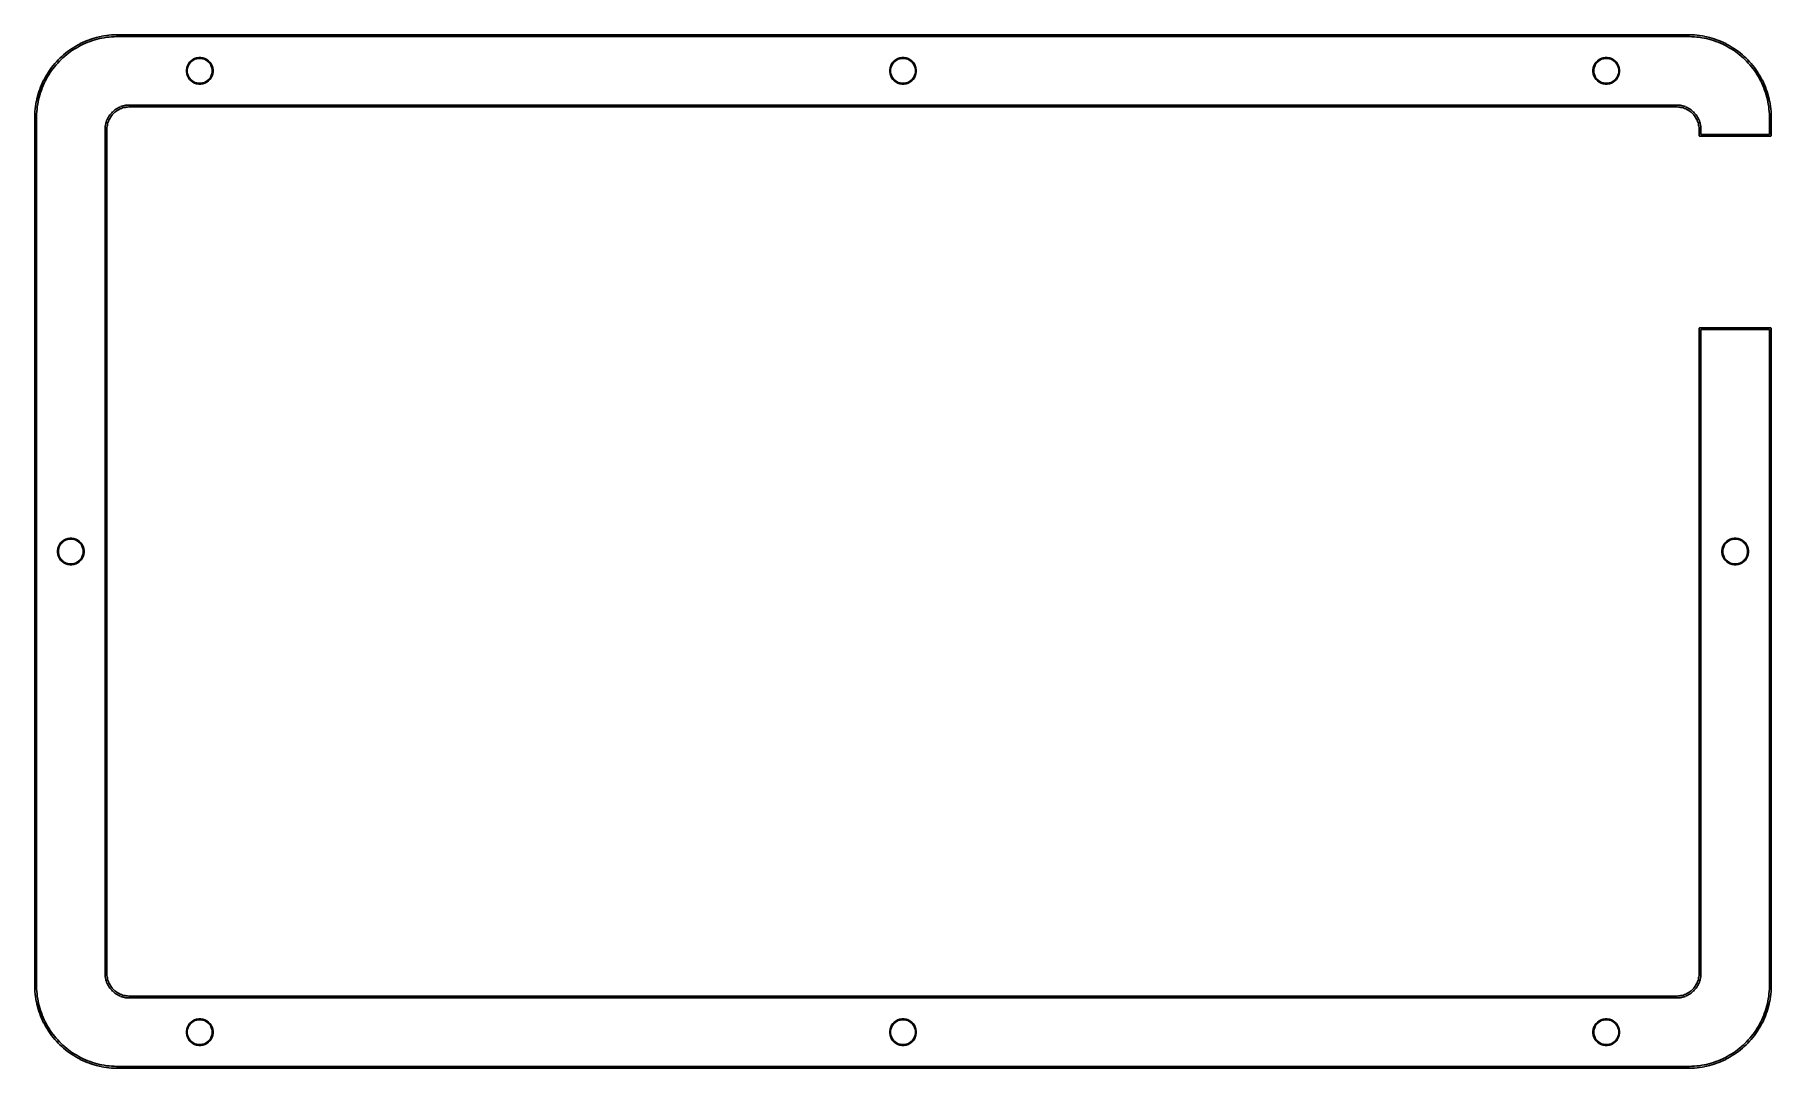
# Model space of a CAD drawing. Header units: inches. Extents: x 2.7 to 10.1, y -5.95 to -1.55.
import ezdxf

# ---------------------------------------------------------------- set-up
doc = ezdxf.new("R2010")
doc.units = ezdxf.units.IN
doc.header["$MEASUREMENT"] = 0
doc.layers.add('User.Comments', color=174, linetype='CONTINUOUS', true_color=0x000084)

msp = doc.modelspace()

# ---------------------------------------------------------------- linework, layer by layer
at = {"layer": 'User.Comments', "linetype": 'CONTINUOUS'}
for p, q in [((2.9602, -1.5576), (2.9704, -1.5551)), ((2.9704, -1.5551), (2.9705, -1.5551)), ((2.9705, -1.5551), (2.9706, -1.5551)), ((2.9706, -1.5551), (2.9809, -1.5529)), ((2.9809, -1.5529), (2.9809, -1.5528)), ((2.9809, -1.5528), (2.981, -1.5528)), ((2.981, -1.5528), (2.9914, -1.5509)), ((2.9914, -1.5509), (2.9915, -1.5509)), ((2.9915, -1.5509), (3.002, -1.5493)), ((2.9915, -1.5509), (2.9915, -1.5509)), ((3.002, -1.5493), (3.002, -1.5493)), ((3.002, -1.5493), (3.0021, -1.5493)), ((3.0021, -1.5493), (3.0126, -1.548)), ((3.0126, -1.548), (3.0126, -1.548)), ((3.0126, -1.548), (3.0127, -1.548)), ((3.0127, -1.548), (3.0232, -1.5471)), ((3.0239, -1.5549), (3.0135, -1.5558)), ((3.0232, -1.5471), (3.0233, -1.5471)), ((3.0233, -1.5471), (3.0234, -1.547)), ((3.0234, -1.547), (3.0339, -1.5464)), ((3.0343, -1.5543), (3.0239, -1.5549)), ((3.0339, -1.5464), (3.034, -1.5464)), ((3.034, -1.5464), (3.0446, -1.5461)), ((3.034, -1.5464), (3.034, -1.5464)), ((3.0448, -1.554), (3.0343, -1.5543)), ((3.0446, -1.5461), (3.0446, -1.5461)), ((3.0446, -1.5461), (3.0447, -1.5461)), ((3.0447, -1.5461), (3.05, -1.5461)), ((3.05, -1.5539), (3.0448, -1.554)), ((3.05, -1.5461), (3.05, -1.5461)), ((3.05, -1.5461), (3.05, -1.5461)), ((3.05, -1.5461), (9.75, -1.5461)), ((9.75, -1.5539), (3.05, -1.5539)), ((9.75, -1.5461), (9.75, -1.5461)), ((9.75, -1.5461), (9.7553, -1.5461)), ((9.75, -1.5461), (9.75, -1.5461)), ((9.7552, -1.554), (9.75, -1.5539)), ((9.7657, -1.5543), (9.7552, -1.554)), ((9.7553, -1.5461), (9.7554, -1.5461)), ((9.7554, -1.5461), (9.7554, -1.5461)), ((9.7554, -1.5461), (9.766, -1.5464)), ((9.7761, -1.5549), (9.7657, -1.5543)), ((9.766, -1.5464), (9.766, -1.5464)), ((9.766, -1.5464), (9.7661, -1.5464)), ((9.7661, -1.5464), (9.7766, -1.547)), ((9.7865, -1.5558), (9.7761, -1.5549)), ((9.7766, -1.547), (9.7767, -1.5471)), ((9.7767, -1.5471), (9.7768, -1.5471)), ((9.7768, -1.5471), (9.7873, -1.548)), ((9.7873, -1.548), (9.7874, -1.548)), ((9.7874, -1.548), (9.7874, -1.548)), ((9.7874, -1.548), (9.7979, -1.5493)), ((9.7979, -1.5493), (9.798, -1.5493)), ((9.798, -1.5493), (9.798, -1.5493)), ((9.798, -1.5493), (9.8085, -1.5509)), ((9.8085, -1.5509), (9.8085, -1.5509)), ((9.8085, -1.5509), (9.8086, -1.5509)), ((9.8086, -1.5509), (9.819, -1.5528)), ((9.819, -1.5528), (9.8191, -1.5528)), ((9.8191, -1.5528), (9.8191, -1.5529)), ((9.8191, -1.5529), (9.8294, -1.5551)), ((9.8294, -1.5551), (9.8295, -1.5551)), ((9.8295, -1.5551), (9.8296, -1.5551)), ((9.8296, -1.5551), (9.8398, -1.5576)), ((2.8194, -1.6315), (2.8275, -1.6247)), ((2.8275, -1.6247), (2.8275, -1.6247)), ((2.8275, -1.6247), (2.8276, -1.6247)), ((2.8276, -1.6247), (2.8359, -1.6181)), ((2.8407, -1.6244), (2.8325, -1.6308)), ((2.8359, -1.6181), (2.8359, -1.6181)), ((2.8359, -1.6181), (2.836, -1.6181)), ((2.836, -1.6181), (2.8445, -1.6118)), ((2.8491, -1.6182), (2.8407, -1.6244)), ((2.8445, -1.6118), (2.8446, -1.6118)), ((2.8446, -1.6117), (2.8533, -1.6057)), ((2.8446, -1.6118), (2.8446, -1.6117)), ((2.8577, -1.6122), (2.8491, -1.6182)), ((2.8533, -1.6057), (2.8534, -1.6057)), ((2.8534, -1.6057), (2.8623, -1.5999)), ((2.8534, -1.6057), (2.8534, -1.6057)), ((2.8665, -1.6066), (2.8577, -1.6122)), ((2.8623, -1.5999), (2.8623, -1.5999)), ((2.8623, -1.5999), (2.8624, -1.5999)), ((2.8624, -1.5999), (2.8714, -1.5944)), ((2.8755, -1.6012), (2.8665, -1.6066)), ((2.8714, -1.5944), (2.8715, -1.5944)), ((2.8715, -1.5943), (2.8807, -1.5891)), ((2.8715, -1.5944), (2.8715, -1.5943)), ((2.8846, -1.596), (2.8755, -1.6012)), ((2.8807, -1.5891), (2.8808, -1.5891)), ((2.8808, -1.5891), (2.8902, -1.5842)), ((2.8808, -1.5891), (2.8808, -1.5891)), ((2.8938, -1.5912), (2.8846, -1.596)), ((2.8902, -1.5842), (2.8903, -1.5841)), ((2.8903, -1.5841), (2.8998, -1.5795)), ((2.8903, -1.5841), (2.8903, -1.5841)), ((2.9032, -1.5866), (2.8938, -1.5912)), ((2.8998, -1.5795), (2.8999, -1.5795)), ((2.8999, -1.5794), (2.9096, -1.5751)), ((2.8999, -1.5795), (2.8999, -1.5794)), ((2.9127, -1.5823), (2.9032, -1.5866)), ((2.9096, -1.5751), (2.9097, -1.575)), ((2.9096, -1.5751), (2.9096, -1.5751)), ((2.9097, -1.575), (2.9194, -1.571)), ((2.9224, -1.5783), (2.9127, -1.5823)), ((2.9194, -1.571), (2.9195, -1.571)), ((2.9195, -1.571), (2.9196, -1.571)), ((2.9196, -1.571), (2.9294, -1.5672)), ((2.9322, -1.5746), (2.9224, -1.5783)), ((2.9294, -1.5672), (2.9295, -1.5672)), ((2.9295, -1.5672), (2.9296, -1.5672)), ((2.9296, -1.5672), (2.9395, -1.5637)), ((2.9421, -1.5712), (2.9322, -1.5746)), ((2.9395, -1.5637), (2.9396, -1.5637)), ((2.9396, -1.5637), (2.9397, -1.5637)), ((2.9397, -1.5637), (2.9498, -1.5605)), ((2.952, -1.5681), (2.9421, -1.5712)), ((2.9498, -1.5605), (2.9498, -1.5605)), ((2.9498, -1.5605), (2.9499, -1.5605)), ((2.9499, -1.5605), (2.9601, -1.5577)), ((2.9621, -1.5653), (2.952, -1.5681)), ((2.9601, -1.5577), (2.9602, -1.5576)), ((2.9601, -1.5577), (2.9601, -1.5577)), ((2.9723, -1.5628), (2.9621, -1.5653)), ((2.9825, -1.5606), (2.9723, -1.5628)), ((2.9928, -1.5587), (2.9825, -1.5606)), ((3.0031, -1.5571), (2.9928, -1.5587)), ((3.0135, -1.5558), (3.0031, -1.5571)), ((9.7969, -1.5571), (9.7865, -1.5558)), ((9.8072, -1.5587), (9.7969, -1.5571)), ((9.8175, -1.5606), (9.8072, -1.5587)), ((9.8277, -1.5628), (9.8175, -1.5606)), ((9.8379, -1.5653), (9.8277, -1.5628)), ((9.848, -1.5681), (9.8379, -1.5653)), ((9.8398, -1.5576), (9.8399, -1.5577)), ((9.8399, -1.5577), (9.8399, -1.5577)), ((9.8399, -1.5577), (9.8501, -1.5605)), ((9.8579, -1.5712), (9.848, -1.5681)), ((9.8501, -1.5605), (9.8502, -1.5605)), ((9.8502, -1.5605), (9.8502, -1.5605)), ((9.8502, -1.5605), (9.8603, -1.5637)), ((9.8678, -1.5746), (9.8579, -1.5712)), ((9.8603, -1.5637), (9.8604, -1.5637)), ((9.8604, -1.5637), (9.8605, -1.5637)), ((9.8605, -1.5637), (9.8704, -1.5672)), ((9.8776, -1.5783), (9.8678, -1.5746)), ((9.8704, -1.5672), (9.8705, -1.5672)), ((9.8705, -1.5672), (9.8706, -1.5672)), ((9.8706, -1.5672), (9.8804, -1.571)), ((9.8873, -1.5823), (9.8776, -1.5783)), ((9.8804, -1.571), (9.8805, -1.571)), ((9.8805, -1.571), (9.8806, -1.571)), ((9.8806, -1.571), (9.8903, -1.575)), ((9.8968, -1.5866), (9.8873, -1.5823)), ((9.8903, -1.575), (9.8904, -1.5751)), ((9.8904, -1.5751), (9.8904, -1.5751)), ((9.8904, -1.5751), (9.9001, -1.5794)), ((9.9062, -1.5912), (9.8968, -1.5866)), ((9.9001, -1.5794), (9.9001, -1.5795)), ((9.9001, -1.5795), (9.9002, -1.5795)), ((9.9002, -1.5795), (9.9097, -1.5841)), ((9.9154, -1.596), (9.9062, -1.5912)), ((9.9097, -1.5841), (9.9097, -1.5841)), ((9.9097, -1.5841), (9.9098, -1.5842)), ((9.9098, -1.5842), (9.9192, -1.5891)), ((9.9245, -1.6012), (9.9154, -1.596)), ((9.9192, -1.5891), (9.9192, -1.5891)), ((9.9192, -1.5891), (9.9193, -1.5891)), ((9.9193, -1.5891), (9.9285, -1.5943)), ((9.9335, -1.6066), (9.9245, -1.6012)), ((9.9285, -1.5943), (9.9285, -1.5944)), ((9.9285, -1.5944), (9.9286, -1.5944)), ((9.9286, -1.5944), (9.9376, -1.5999)), ((9.9423, -1.6122), (9.9335, -1.6066)), ((9.9376, -1.5999), (9.9377, -1.5999)), ((9.9377, -1.5999), (9.9377, -1.5999)), ((9.9377, -1.5999), (9.9466, -1.6057)), ((9.9509, -1.6182), (9.9423, -1.6122)), ((9.9466, -1.6057), (9.9466, -1.6057)), ((9.9466, -1.6057), (9.9467, -1.6057)), ((9.9467, -1.6057), (9.9554, -1.6117)), ((9.9593, -1.6244), (9.9509, -1.6182)), ((9.9554, -1.6117), (9.9554, -1.6118)), ((9.9554, -1.6118), (9.9555, -1.6118)), ((9.9555, -1.6118), (9.964, -1.6181)), ((9.9675, -1.6308), (9.9593, -1.6244)), ((9.964, -1.6181), (9.9641, -1.6181)), ((9.9641, -1.6181), (9.9641, -1.6181)), ((9.9641, -1.6181), (9.9724, -1.6247)), ((9.9724, -1.6247), (9.9725, -1.6247)), ((9.9725, -1.6247), (9.9725, -1.6247)), ((9.9725, -1.6247), (9.9806, -1.6315)), ((2.7499, -1.7123), (2.7557, -1.7034)), ((2.7557, -1.7033), (2.7617, -1.6946)), ((2.7557, -1.7034), (2.7557, -1.7033)), ((2.7557, -1.7034), (2.7557, -1.7034)), ((2.7617, -1.6946), (2.7618, -1.6946)), ((2.7618, -1.6945), (2.7681, -1.686)), ((2.7618, -1.6946), (2.7618, -1.6945)), ((2.7682, -1.6991), (2.7622, -1.7077)), ((2.7681, -1.6859), (2.7747, -1.6776)), ((2.7681, -1.686), (2.7681, -1.6859)), ((2.7681, -1.6859), (2.7681, -1.6859)), ((2.7744, -1.6907), (2.7682, -1.6991)), ((2.7808, -1.6825), (2.7744, -1.6907)), ((2.7747, -1.6775), (2.7815, -1.6694)), ((2.7747, -1.6776), (2.7747, -1.6775)), ((2.7747, -1.6775), (2.7747, -1.6775)), ((2.7875, -1.6744), (2.7808, -1.6825)), ((2.7815, -1.6694), (2.7815, -1.6693)), ((2.7815, -1.6693), (2.7816, -1.6693)), ((2.7816, -1.6693), (2.7886, -1.6614)), ((2.7944, -1.6666), (2.7875, -1.6744)), ((2.7886, -1.6614), (2.7886, -1.6613)), ((2.7886, -1.6613), (2.7887, -1.6613)), ((2.7887, -1.6613), (2.7959, -1.6536)), ((2.8016, -1.659), (2.7944, -1.6666)), ((2.7959, -1.6536), (2.796, -1.6535)), ((2.796, -1.6535), (2.8035, -1.646)), ((2.796, -1.6535), (2.796, -1.6535)), ((2.809, -1.6516), (2.8016, -1.659)), ((2.8035, -1.646), (2.8036, -1.6459)), ((2.8035, -1.646), (2.8035, -1.646)), ((2.8036, -1.6459), (2.8113, -1.6387)), ((2.8166, -1.6444), (2.809, -1.6516)), ((2.8113, -1.6387), (2.8113, -1.6386)), ((2.8113, -1.6386), (2.8114, -1.6386)), ((2.8114, -1.6386), (2.8193, -1.6316)), ((2.8244, -1.6375), (2.8166, -1.6444)), ((2.8193, -1.6316), (2.8193, -1.6315)), ((2.8193, -1.6315), (2.8194, -1.6315)), ((2.8325, -1.6308), (2.8244, -1.6375)), ((3.3432, -1.6955), (3.3446, -1.6867)), ((3.3432, -1.6958), (3.3432, -1.6955)), ((3.3432, -1.7045), (3.3432, -1.6958)), ((3.3446, -1.6867), (3.3474, -1.6782)), ((3.3483, -1.6876), (3.347, -1.6958)), ((3.347, -1.6958), (3.347, -1.7042)), ((3.3474, -1.6782), (3.3514, -1.6702)), ((3.3509, -1.6796), (3.3483, -1.6876)), ((3.3546, -1.6722), (3.3509, -1.6796)), ((3.3514, -1.6702), (3.3567, -1.663)), ((3.3595, -1.6655), (3.3546, -1.6722)), ((3.3567, -1.663), (3.363, -1.6567)), ((3.3655, -1.6595), (3.3595, -1.6655)), ((3.363, -1.6567), (3.3702, -1.6514)), ((3.3722, -1.6546), (3.3655, -1.6595)), ((3.3702, -1.6514), (3.3782, -1.6474)), ((3.3796, -1.6509), (3.3722, -1.6546)), ((3.3782, -1.6474), (3.3867, -1.6446)), ((3.3876, -1.6483), (3.3796, -1.6509)), ((3.3867, -1.6446), (3.3955, -1.6432)), ((3.3958, -1.647), (3.3876, -1.6483)), ((3.3955, -1.6432), (3.4045, -1.6432)), ((3.4042, -1.647), (3.3958, -1.647)), ((3.4124, -1.6483), (3.4042, -1.647)), ((3.4045, -1.6432), (3.4133, -1.6446)), ((3.4204, -1.6509), (3.4124, -1.6483)), ((3.4133, -1.6446), (3.4218, -1.6474)), ((3.4278, -1.6546), (3.4204, -1.6509)), ((3.4218, -1.6474), (3.4298, -1.6514)), ((3.4345, -1.6595), (3.4278, -1.6546)), ((3.4298, -1.6514), (3.437, -1.6567)), ((3.4405, -1.6655), (3.4345, -1.6595)), ((3.437, -1.6567), (3.4433, -1.663)), ((3.4454, -1.6722), (3.4405, -1.6655)), ((3.4433, -1.663), (3.4486, -1.6702)), ((3.4491, -1.6796), (3.4454, -1.6722)), ((3.4486, -1.6702), (3.4526, -1.6782)), ((3.4517, -1.6876), (3.4491, -1.6796)), ((3.453, -1.6958), (3.4517, -1.6876)), ((3.4526, -1.6782), (3.4554, -1.6867)), ((3.453, -1.7042), (3.453, -1.6958)), ((3.4554, -1.6867), (3.4568, -1.6955)), ((3.4568, -1.6955), (3.4568, -1.7045)), ((6.3432, -1.6955), (6.3446, -1.6867)), ((6.3432, -1.6958), (6.3432, -1.6955)), ((6.3432, -1.7045), (6.3432, -1.6958)), ((6.3446, -1.6867), (6.3474, -1.6782)), ((6.3483, -1.6876), (6.347, -1.6958)), ((6.347, -1.6958), (6.347, -1.7042)), ((6.3474, -1.6782), (6.3514, -1.6702)), ((6.3509, -1.6796), (6.3483, -1.6876)), ((6.3546, -1.6722), (6.3509, -1.6796)), ((6.3514, -1.6702), (6.3567, -1.663)), ((6.3595, -1.6655), (6.3546, -1.6722)), ((6.3567, -1.663), (6.363, -1.6567)), ((6.3655, -1.6595), (6.3595, -1.6655)), ((6.363, -1.6567), (6.3702, -1.6514)), ((6.3722, -1.6546), (6.3655, -1.6595)), ((6.3702, -1.6514), (6.3782, -1.6474)), ((6.3796, -1.6509), (6.3722, -1.6546)), ((6.3782, -1.6474), (6.3867, -1.6446)), ((6.3876, -1.6483), (6.3796, -1.6509)), ((6.3867, -1.6446), (6.3955, -1.6432)), ((6.3958, -1.647), (6.3876, -1.6483)), ((6.3955, -1.6432), (6.4045, -1.6432)), ((6.4042, -1.647), (6.3958, -1.647)), ((6.4124, -1.6483), (6.4042, -1.647)), ((6.4045, -1.6432), (6.4133, -1.6446)), ((6.4204, -1.6509), (6.4124, -1.6483)), ((6.4133, -1.6446), (6.4218, -1.6474)), ((6.4278, -1.6546), (6.4204, -1.6509)), ((6.4218, -1.6474), (6.4298, -1.6514)), ((6.4345, -1.6595), (6.4278, -1.6546)), ((6.4298, -1.6514), (6.437, -1.6567)), ((6.4405, -1.6655), (6.4345, -1.6595)), ((6.437, -1.6567), (6.4433, -1.663)), ((6.4454, -1.6722), (6.4405, -1.6655)), ((6.4433, -1.663), (6.4486, -1.6702)), ((6.4491, -1.6796), (6.4454, -1.6722)), ((6.4486, -1.6702), (6.4526, -1.6782)), ((6.4517, -1.6876), (6.4491, -1.6796)), ((6.453, -1.6958), (6.4517, -1.6876)), ((6.4526, -1.6782), (6.4554, -1.6867)), ((6.453, -1.7042), (6.453, -1.6958)), ((6.4554, -1.6867), (6.4568, -1.6955)), ((6.4568, -1.6955), (6.4568, -1.7045)), ((9.3432, -1.6955), (9.3446, -1.6867)), ((9.3432, -1.6958), (9.3432, -1.6955)), ((9.3432, -1.7045), (9.3432, -1.6958)), ((9.3446, -1.6867), (9.3474, -1.6782)), ((9.3483, -1.6876), (9.347, -1.6958)), ((9.347, -1.6958), (9.347, -1.7042)), ((9.3474, -1.6782), (9.3514, -1.6702)), ((9.3509, -1.6796), (9.3483, -1.6876)), ((9.3546, -1.6722), (9.3509, -1.6796)), ((9.3514, -1.6702), (9.3567, -1.663)), ((9.3595, -1.6655), (9.3546, -1.6722)), ((9.3567, -1.663), (9.363, -1.6567)), ((9.3655, -1.6595), (9.3595, -1.6655)), ((9.363, -1.6567), (9.3702, -1.6514)), ((9.3722, -1.6546), (9.3655, -1.6595)), ((9.3702, -1.6514), (9.3782, -1.6474)), ((9.3796, -1.6509), (9.3722, -1.6546)), ((9.3782, -1.6474), (9.3867, -1.6446)), ((9.3876, -1.6483), (9.3796, -1.6509)), ((9.3867, -1.6446), (9.3955, -1.6432)), ((9.3958, -1.647), (9.3876, -1.6483)), ((9.3955, -1.6432), (9.4045, -1.6432)), ((9.4042, -1.647), (9.3958, -1.647)), ((9.4124, -1.6483), (9.4042, -1.647)), ((9.4045, -1.6432), (9.4133, -1.6446)), ((9.4204, -1.6509), (9.4124, -1.6483)), ((9.4133, -1.6446), (9.4218, -1.6474)), ((9.4278, -1.6546), (9.4204, -1.6509)), ((9.4218, -1.6474), (9.4298, -1.6514)), ((9.4345, -1.6595), (9.4278, -1.6546)), ((9.4298, -1.6514), (9.437, -1.6567)), ((9.4405, -1.6655), (9.4345, -1.6595)), ((9.437, -1.6567), (9.4433, -1.663)), ((9.4454, -1.6722), (9.4405, -1.6655)), ((9.4433, -1.663), (9.4486, -1.6702)), ((9.4491, -1.6796), (9.4454, -1.6722)), ((9.4486, -1.6702), (9.4526, -1.6782)), ((9.4517, -1.6876), (9.4491, -1.6796)), ((9.453, -1.6958), (9.4517, -1.6876)), ((9.4526, -1.6782), (9.4554, -1.6867)), ((9.453, -1.7042), (9.453, -1.6958)), ((9.4554, -1.6867), (9.4568, -1.6955)), ((9.4568, -1.6955), (9.4568, -1.7045)), ((9.9756, -1.6375), (9.9675, -1.6308)), ((9.9834, -1.6444), (9.9756, -1.6375)), ((9.9806, -1.6315), (9.9807, -1.6315)), ((9.9807, -1.6315), (9.9807, -1.6316)), ((9.9807, -1.6316), (9.9886, -1.6386)), ((9.991, -1.6516), (9.9834, -1.6444)), ((9.9886, -1.6386), (9.9887, -1.6386)), ((9.9887, -1.6386), (9.9887, -1.6387)), ((9.9887, -1.6387), (9.9964, -1.6459)), ((9.9984, -1.659), (9.991, -1.6516)), ((9.9964, -1.6459), (9.9965, -1.646)), ((9.9965, -1.646), (9.9965, -1.646)), ((9.9965, -1.646), (10.004, -1.6535)), ((10.0056, -1.6666), (9.9984, -1.659)), ((10.004, -1.6535), (10.004, -1.6535)), ((10.004, -1.6535), (10.0041, -1.6536)), ((10.0041, -1.6536), (10.0113, -1.6613)), ((10.0125, -1.6744), (10.0056, -1.6666)), ((10.0113, -1.6613), (10.0114, -1.6613)), ((10.0114, -1.6613), (10.0114, -1.6614)), ((10.0114, -1.6614), (10.0184, -1.6693)), ((10.0192, -1.6825), (10.0125, -1.6744)), ((10.0184, -1.6693), (10.0185, -1.6693)), ((10.0185, -1.6693), (10.0185, -1.6694)), ((10.0185, -1.6694), (10.0253, -1.6775)), ((10.0256, -1.6907), (10.0192, -1.6825)), ((10.0253, -1.6775), (10.0253, -1.6775)), ((10.0253, -1.6775), (10.0253, -1.6776)), ((10.0253, -1.6776), (10.0319, -1.6859)), ((10.0318, -1.6991), (10.0256, -1.6907)), ((10.0378, -1.7077), (10.0318, -1.6991)), ((10.0319, -1.6859), (10.0319, -1.6859)), ((10.0319, -1.6859), (10.0319, -1.686)), ((10.0319, -1.686), (10.0382, -1.6945)), ((10.0382, -1.6945), (10.0382, -1.6946)), ((10.0382, -1.6946), (10.0383, -1.6946)), ((10.0383, -1.6946), (10.0443, -1.7033)), ((10.0443, -1.7033), (10.0443, -1.7034)), ((10.0443, -1.7034), (10.0443, -1.7034)), ((10.0443, -1.7034), (10.0501, -1.7123)), ((2.7172, -1.7794), (2.721, -1.7696)), ((2.721, -1.7694), (2.725, -1.7597)), ((2.721, -1.7695), (2.721, -1.7694)), ((2.721, -1.7696), (2.721, -1.7695)), ((2.7283, -1.7724), (2.7246, -1.7822)), ((2.725, -1.7597), (2.7251, -1.7596)), ((2.7251, -1.7596), (2.7294, -1.7499)), ((2.7251, -1.7596), (2.7251, -1.7596)), ((2.7323, -1.7627), (2.7283, -1.7724)), ((2.7294, -1.7499), (2.7295, -1.7499)), ((2.7295, -1.7498), (2.7341, -1.7403)), ((2.7295, -1.7499), (2.7295, -1.7498)), ((2.7366, -1.7532), (2.7323, -1.7627)), ((2.7341, -1.7403), (2.7342, -1.7402)), ((2.7341, -1.7403), (2.7341, -1.7403)), ((2.7342, -1.7402), (2.7391, -1.7308)), ((2.7412, -1.7438), (2.7366, -1.7532)), ((2.7391, -1.7307), (2.7443, -1.7215)), ((2.7391, -1.7308), (2.7391, -1.7307)), ((2.7391, -1.7308), (2.7391, -1.7308)), ((2.746, -1.7346), (2.7412, -1.7438)), ((2.7443, -1.7215), (2.7444, -1.7215)), ((2.7444, -1.7214), (2.7499, -1.7124)), ((2.7444, -1.7215), (2.7444, -1.7214)), ((2.7512, -1.7255), (2.746, -1.7346)), ((2.7499, -1.7124), (2.7499, -1.7123)), ((2.7499, -1.7123), (2.7499, -1.7123)), ((2.7566, -1.7165), (2.7512, -1.7255)), ((2.7622, -1.7077), (2.7566, -1.7165)), ((3.3446, -1.7133), (3.3432, -1.7045)), ((3.3474, -1.7218), (3.3446, -1.7133)), ((3.347, -1.7042), (3.3483, -1.7124)), ((3.3514, -1.7298), (3.3474, -1.7218)), ((3.3483, -1.7124), (3.3509, -1.7204)), ((3.3509, -1.7204), (3.3546, -1.7278)), ((3.3567, -1.737), (3.3514, -1.7298)), ((3.3546, -1.7278), (3.3595, -1.7345)), ((3.363, -1.7433), (3.3567, -1.737)), ((3.3595, -1.7345), (3.3655, -1.7405)), ((3.3702, -1.7486), (3.363, -1.7433)), ((3.3655, -1.7405), (3.3722, -1.7454)), ((3.3782, -1.7526), (3.3702, -1.7486)), ((3.3722, -1.7454), (3.3796, -1.7491)), ((3.3867, -1.7554), (3.3782, -1.7526)), ((3.3796, -1.7491), (3.3876, -1.7517)), ((3.3955, -1.7568), (3.3867, -1.7554)), ((3.3876, -1.7517), (3.3958, -1.753)), ((3.4045, -1.7568), (3.3955, -1.7568)), ((3.3958, -1.753), (3.4042, -1.753)), ((3.4042, -1.753), (3.4124, -1.7517)), ((3.4133, -1.7554), (3.4045, -1.7568)), ((3.4124, -1.7517), (3.4204, -1.7491)), ((3.4218, -1.7526), (3.4133, -1.7554)), ((3.4204, -1.7491), (3.4278, -1.7454)), ((3.4298, -1.7486), (3.4218, -1.7526)), ((3.4278, -1.7454), (3.4345, -1.7405)), ((3.437, -1.7433), (3.4298, -1.7486)), ((3.4345, -1.7405), (3.4405, -1.7345)), ((3.4433, -1.737), (3.437, -1.7433)), ((3.4405, -1.7345), (3.4454, -1.7278)), ((3.4486, -1.7298), (3.4433, -1.737)), ((3.4454, -1.7278), (3.4491, -1.7204)), ((3.4526, -1.7218), (3.4486, -1.7298)), ((3.4491, -1.7204), (3.4517, -1.7124)), ((3.4517, -1.7124), (3.453, -1.7042)), ((3.4554, -1.7133), (3.4526, -1.7218)), ((3.4568, -1.7045), (3.4554, -1.7133)), ((6.3446, -1.7133), (6.3432, -1.7045)), ((6.3474, -1.7218), (6.3446, -1.7133)), ((6.347, -1.7042), (6.3483, -1.7124)), ((6.3514, -1.7298), (6.3474, -1.7218)), ((6.3483, -1.7124), (6.3509, -1.7204)), ((6.3509, -1.7204), (6.3546, -1.7278)), ((6.3567, -1.737), (6.3514, -1.7298)), ((6.3546, -1.7278), (6.3595, -1.7345)), ((6.363, -1.7433), (6.3567, -1.737)), ((6.3595, -1.7345), (6.3655, -1.7405)), ((6.3702, -1.7486), (6.363, -1.7433)), ((6.3655, -1.7405), (6.3722, -1.7454)), ((6.3782, -1.7526), (6.3702, -1.7486)), ((6.3722, -1.7454), (6.3796, -1.7491)), ((6.3867, -1.7554), (6.3782, -1.7526)), ((6.3796, -1.7491), (6.3876, -1.7517)), ((6.3955, -1.7568), (6.3867, -1.7554)), ((6.3876, -1.7517), (6.3958, -1.753)), ((6.4045, -1.7568), (6.3955, -1.7568)), ((6.3958, -1.753), (6.4042, -1.753)), ((6.4042, -1.753), (6.4124, -1.7517)), ((6.4133, -1.7554), (6.4045, -1.7568)), ((6.4124, -1.7517), (6.4204, -1.7491)), ((6.4218, -1.7526), (6.4133, -1.7554)), ((6.4204, -1.7491), (6.4278, -1.7454)), ((6.4298, -1.7486), (6.4218, -1.7526)), ((6.4278, -1.7454), (6.4345, -1.7405)), ((6.437, -1.7433), (6.4298, -1.7486)), ((6.4345, -1.7405), (6.4405, -1.7345)), ((6.4433, -1.737), (6.437, -1.7433)), ((6.4405, -1.7345), (6.4454, -1.7278)), ((6.4486, -1.7298), (6.4433, -1.737)), ((6.4454, -1.7278), (6.4491, -1.7204)), ((6.4526, -1.7218), (6.4486, -1.7298)), ((6.4491, -1.7204), (6.4517, -1.7124)), ((6.4517, -1.7124), (6.453, -1.7042)), ((6.4554, -1.7133), (6.4526, -1.7218)), ((6.4568, -1.7045), (6.4554, -1.7133)), ((9.3446, -1.7133), (9.3432, -1.7045)), ((9.3474, -1.7218), (9.3446, -1.7133)), ((9.347, -1.7042), (9.3483, -1.7124)), ((9.3514, -1.7298), (9.3474, -1.7218)), ((9.3483, -1.7124), (9.3509, -1.7204)), ((9.3509, -1.7204), (9.3546, -1.7278)), ((9.3567, -1.737), (9.3514, -1.7298)), ((9.3546, -1.7278), (9.3595, -1.7345)), ((9.363, -1.7433), (9.3567, -1.737)), ((9.3595, -1.7345), (9.3655, -1.7405)), ((9.3702, -1.7486), (9.363, -1.7433)), ((9.3655, -1.7405), (9.3722, -1.7454)), ((9.3782, -1.7526), (9.3702, -1.7486)), ((9.3722, -1.7454), (9.3796, -1.7491)), ((9.3867, -1.7554), (9.3782, -1.7526)), ((9.3796, -1.7491), (9.3876, -1.7517)), ((9.3955, -1.7568), (9.3867, -1.7554)), ((9.3876, -1.7517), (9.3958, -1.753)), ((9.4045, -1.7568), (9.3955, -1.7568)), ((9.3958, -1.753), (9.4042, -1.753)), ((9.4042, -1.753), (9.4124, -1.7517)), ((9.4133, -1.7554), (9.4045, -1.7568)), ((9.4124, -1.7517), (9.4204, -1.7491)), ((9.4218, -1.7526), (9.4133, -1.7554)), ((9.4204, -1.7491), (9.4278, -1.7454)), ((9.4298, -1.7486), (9.4218, -1.7526)), ((9.4278, -1.7454), (9.4345, -1.7405)), ((9.437, -1.7433), (9.4298, -1.7486)), ((9.4345, -1.7405), (9.4405, -1.7345)), ((9.4433, -1.737), (9.437, -1.7433)), ((9.4405, -1.7345), (9.4454, -1.7278)), ((9.4486, -1.7298), (9.4433, -1.737)), ((9.4454, -1.7278), (9.4491, -1.7204)), ((9.4526, -1.7218), (9.4486, -1.7298)), ((9.4491, -1.7204), (9.4517, -1.7124)), ((9.4517, -1.7124), (9.453, -1.7042)), ((9.4554, -1.7133), (9.4526, -1.7218)), ((9.4568, -1.7045), (9.4554, -1.7133)), ((10.0434, -1.7165), (10.0378, -1.7077)), ((10.0488, -1.7255), (10.0434, -1.7165)), ((10.054, -1.7346), (10.0488, -1.7255)), ((10.0501, -1.7123), (10.0501, -1.7123)), ((10.0501, -1.7123), (10.0501, -1.7124)), ((10.0501, -1.7124), (10.0556, -1.7214)), ((10.0588, -1.7438), (10.054, -1.7346)), ((10.0556, -1.7214), (10.0556, -1.7215)), ((10.0556, -1.7215), (10.0557, -1.7215)), ((10.0557, -1.7215), (10.0609, -1.7307)), ((10.0634, -1.7532), (10.0588, -1.7438)), ((10.0609, -1.7307), (10.0609, -1.7308)), ((10.0609, -1.7308), (10.0609, -1.7308)), ((10.0609, -1.7308), (10.0658, -1.7402)), ((10.0677, -1.7627), (10.0634, -1.7532)), ((10.0658, -1.7402), (10.0659, -1.7403)), ((10.0659, -1.7403), (10.0659, -1.7403)), ((10.0659, -1.7403), (10.0705, -1.7498)), ((10.0717, -1.7724), (10.0677, -1.7627)), ((10.0705, -1.7498), (10.0705, -1.7499)), ((10.0705, -1.7499), (10.0706, -1.7499)), ((10.0706, -1.7499), (10.0749, -1.7596)), ((10.0754, -1.7822), (10.0717, -1.7724)), ((10.0749, -1.7596), (10.0749, -1.7596)), ((10.0749, -1.7596), (10.075, -1.7597)), ((10.075, -1.7597), (10.079, -1.7694)), ((10.079, -1.7694), (10.079, -1.7695)), ((10.079, -1.7695), (10.079, -1.7696)), ((10.079, -1.7696), (10.0828, -1.7794)), ((2.6993, -1.852), (2.7009, -1.8415)), ((2.7009, -1.8414), (2.7028, -1.831)), ((2.7009, -1.8415), (2.7009, -1.8414)), ((2.7009, -1.8415), (2.7009, -1.8415)), ((2.7028, -1.831), (2.7028, -1.8309)), ((2.7028, -1.8309), (2.7029, -1.8309)), ((2.7029, -1.8309), (2.7051, -1.8206)), ((2.7051, -1.8204), (2.7076, -1.8102)), ((2.7051, -1.8205), (2.7051, -1.8204)), ((2.7051, -1.8206), (2.7051, -1.8205)), ((2.7087, -1.8428), (2.7071, -1.8531)), ((2.7076, -1.8102), (2.7077, -1.8101)), ((2.7077, -1.8101), (2.7105, -1.7999)), ((2.7077, -1.8101), (2.7077, -1.8101)), ((2.7106, -1.8325), (2.7087, -1.8428)), ((2.7105, -1.7998), (2.7137, -1.7897)), ((2.7105, -1.7999), (2.7105, -1.7998)), ((2.7105, -1.7998), (2.7105, -1.7998)), ((2.7128, -1.8223), (2.7106, -1.8325)), ((2.7153, -1.8121), (2.7128, -1.8223)), ((2.7137, -1.7895), (2.7172, -1.7796)), ((2.7137, -1.7896), (2.7137, -1.7895)), ((2.7137, -1.7897), (2.7137, -1.7896)), ((2.7181, -1.802), (2.7153, -1.8121)), ((2.7172, -1.7795), (2.7172, -1.7794)), ((2.7172, -1.7796), (2.7172, -1.7795)), ((2.7212, -1.7921), (2.7181, -1.802)), ((2.7246, -1.7822), (2.7212, -1.7921)), ((3.063, -1.8528), (3.0683, -1.851)), ((3.0683, -1.851), (3.0684, -1.851)), ((3.0684, -1.851), (3.0685, -1.8509)), ((3.0685, -1.8509), (3.0739, -1.8494)), ((3.0739, -1.8494), (3.074, -1.8493)), ((3.074, -1.8493), (3.0741, -1.8493)), ((3.0741, -1.8493), (3.0796, -1.8481)), ((3.0796, -1.8481), (3.0797, -1.848)), ((3.0797, -1.848), (3.0798, -1.848)), ((3.0798, -1.848), (3.0854, -1.8471)), ((3.0854, -1.8471), (3.0855, -1.8471)), ((3.0855, -1.8471), (3.0856, -1.8471)), ((3.0856, -1.8471), (3.0912, -1.8464)), ((3.0912, -1.8464), (3.0913, -1.8464)), ((3.0913, -1.8464), (3.0914, -1.8464)), ((3.0914, -1.8464), (3.097, -1.8461)), ((3.097, -1.8461), (3.0971, -1.8461)), ((3.0971, -1.8461), (3.0972, -1.8461)), ((3.0972, -1.8461), (3.1, -1.8461)), ((3.1, -1.8461), (3.1, -1.8461)), ((3.1, -1.8461), (3.1, -1.8461)), ((3.1, -1.8461), (9.7, -1.8461)), ((9.7, -1.8461), (9.7, -1.8461)), ((9.7, -1.8461), (9.7, -1.8461)), ((9.7, -1.8461), (9.7028, -1.8461)), ((9.7028, -1.8461), (9.7029, -1.8461)), ((9.7029, -1.8461), (9.703, -1.8461)), ((9.703, -1.8461), (9.7086, -1.8464)), ((9.7086, -1.8464), (9.7087, -1.8464)), ((9.7087, -1.8464), (9.7088, -1.8464)), ((9.7088, -1.8464), (9.7144, -1.8471)), ((9.7144, -1.8471), (9.7145, -1.8471)), ((9.7145, -1.8471), (9.7146, -1.8471)), ((9.7146, -1.8471), (9.7202, -1.848)), ((9.7202, -1.848), (9.7203, -1.848)), ((9.7203, -1.848), (9.7204, -1.8481)), ((9.7204, -1.8481), (9.7259, -1.8493)), ((9.7259, -1.8493), (9.726, -1.8493)), ((9.726, -1.8493), (9.7261, -1.8494)), ((9.7261, -1.8494), (9.7315, -1.8509)), ((9.7315, -1.8509), (9.7316, -1.851)), ((9.7316, -1.851), (9.7317, -1.851)), ((9.7317, -1.851), (9.737, -1.8528)), ((10.0788, -1.7921), (10.0754, -1.7822)), ((10.0819, -1.802), (10.0788, -1.7921)), ((10.0847, -1.8121), (10.0819, -1.802)), ((10.0828, -1.7794), (10.0828, -1.7795)), ((10.0828, -1.7795), (10.0828, -1.7796)), ((10.0828, -1.7796), (10.0863, -1.7895)), ((10.0872, -1.8223), (10.0847, -1.8121)), ((10.0863, -1.7895), (10.0863, -1.7896)), ((10.0863, -1.7896), (10.0863, -1.7897)), ((10.0863, -1.7897), (10.0895, -1.7998)), ((10.0894, -1.8325), (10.0872, -1.8223)), ((10.0913, -1.8428), (10.0894, -1.8325)), ((10.0895, -1.7998), (10.0895, -1.7998)), ((10.0895, -1.7998), (10.0895, -1.7999)), ((10.0895, -1.7999), (10.0923, -1.8101)), ((10.0929, -1.8531), (10.0913, -1.8428)), ((10.0923, -1.8101), (10.0923, -1.8101)), ((10.0923, -1.8101), (10.0924, -1.8102)), ((10.0924, -1.8102), (10.0949, -1.8204)), ((10.0949, -1.8204), (10.0949, -1.8205)), ((10.0949, -1.8205), (10.0949, -1.8206)), ((10.0949, -1.8206), (10.0971, -1.8309)), ((10.0971, -1.8309), (10.0972, -1.8309)), ((10.0972, -1.8309), (10.0972, -1.831)), ((10.0972, -1.831), (10.0991, -1.8414)), ((10.0991, -1.8414), (10.0991, -1.8415)), ((10.0991, -1.8415), (10.0991, -1.8415)), ((10.0991, -1.8415), (10.1007, -1.852)), ((2.6961, -1.8946), (2.6964, -1.884)), ((2.6961, -1.8947), (2.6961, -1.8946)), ((2.6961, -1.8946), (2.6961, -1.8946)), ((2.6961, -1.9), (2.6961, -1.8947)), ((2.6961, -5.6), (2.6961, -1.9)), ((2.6961, -1.9), (2.6961, -1.9)), ((2.6961, -1.9), (2.6961, -1.9)), ((2.6964, -1.8839), (2.697, -1.8734)), ((2.6964, -1.884), (2.6964, -1.8839)), ((2.6964, -1.884), (2.6964, -1.884)), ((2.697, -1.8734), (2.6971, -1.8733)), ((2.6971, -1.8732), (2.698, -1.8627)), ((2.6971, -1.8733), (2.6971, -1.8732)), ((2.698, -1.8626), (2.6993, -1.8521)), ((2.698, -1.8627), (2.698, -1.8626)), ((2.698, -1.8626), (2.698, -1.8626)), ((2.6993, -1.8521), (2.6993, -1.852)), ((2.6993, -1.852), (2.6993, -1.852)), ((2.704, -1.8948), (2.7039, -1.9)), ((2.7039, -1.9), (2.7039, -5.6)), ((2.7043, -1.8843), (2.704, -1.8948)), ((2.7049, -1.8739), (2.7043, -1.8843)), ((2.7058, -1.8635), (2.7049, -1.8739)), ((2.7071, -1.8531), (2.7058, -1.8635)), ((2.9981, -1.9296), (2.9993, -1.9241)), ((2.9993, -1.924), (2.9994, -1.9239)), ((2.9993, -1.9241), (2.9993, -1.924)), ((2.9994, -1.9239), (3.0009, -1.9185)), ((3.0009, -1.9185), (3.001, -1.9184)), ((3.001, -1.9183), (3.0028, -1.913)), ((3.001, -1.9184), (3.001, -1.9183)), ((3.0028, -1.913), (3.0029, -1.9129)), ((3.0029, -1.9128), (3.0051, -1.9076)), ((3.0029, -1.9129), (3.0029, -1.9128)), ((3.0051, -1.9075), (3.0052, -1.9074)), ((3.0051, -1.9076), (3.0051, -1.9075)), ((3.0052, -1.9074), (3.0076, -1.9024)), ((3.007, -1.926), (3.0058, -1.9313)), ((3.0085, -1.9208), (3.007, -1.926)), ((3.0076, -1.9023), (3.0077, -1.9022)), ((3.0076, -1.9024), (3.0076, -1.9023)), ((3.0077, -1.9022), (3.0104, -1.8973)), ((3.0102, -1.9157), (3.0085, -1.9208)), ((3.0123, -1.9108), (3.0102, -1.9157)), ((3.0104, -1.8973), (3.0105, -1.8972)), ((3.0105, -1.8971), (3.0135, -1.8923)), ((3.0105, -1.8972), (3.0105, -1.8971)), ((3.0146, -1.9059), (3.0123, -1.9108)), ((3.0135, -1.8923), (3.0136, -1.8922)), ((3.0136, -1.8922), (3.0169, -1.8876)), ((3.0136, -1.8922), (3.0136, -1.8922)), ((3.0172, -1.9012), (3.0146, -1.9059)), ((3.0169, -1.8875), (3.017, -1.8874)), ((3.0169, -1.8876), (3.0169, -1.8875)), ((3.017, -1.8874), (3.0205, -1.883)), ((3.0201, -1.8966), (3.0172, -1.9012)), ((3.0232, -1.8922), (3.0201, -1.8966)), ((3.0205, -1.883), (3.0206, -1.8829)), ((3.0206, -1.8828), (3.0244, -1.8787)), ((3.0206, -1.8829), (3.0206, -1.8828)), ((3.0266, -1.888), (3.0232, -1.8922)), ((3.0244, -1.8787), (3.0245, -1.8786)), ((3.0245, -1.8785), (3.0285, -1.8745)), ((3.0245, -1.8786), (3.0245, -1.8785)), ((3.0302, -1.884), (3.0266, -1.888)), ((3.0285, -1.8745), (3.0286, -1.8745)), ((3.0286, -1.8745), (3.0287, -1.8744)), ((3.0287, -1.8744), (3.0328, -1.8706)), ((3.034, -1.8802), (3.0302, -1.884)), ((3.0328, -1.8706), (3.0329, -1.8706)), ((3.0329, -1.8706), (3.033, -1.8705)), ((3.033, -1.8705), (3.0374, -1.867)), ((3.038, -1.8766), (3.034, -1.8802)), ((3.0374, -1.867), (3.0375, -1.8669)), ((3.0375, -1.8669), (3.0376, -1.8669)), ((3.0376, -1.8669), (3.0422, -1.8636)), ((3.0422, -1.8732), (3.038, -1.8766)), ((3.0422, -1.8636), (3.0423, -1.8635)), ((3.0422, -1.8636), (3.0422, -1.8636)), ((3.0466, -1.8701), (3.0422, -1.8732)), ((3.0423, -1.8635), (3.0471, -1.8605)), ((3.0512, -1.8672), (3.0466, -1.8701)), ((3.0471, -1.8605), (3.0472, -1.8605)), ((3.0472, -1.8605), (3.0473, -1.8604)), ((3.0473, -1.8604), (3.0522, -1.8577)), ((3.0559, -1.8646), (3.0512, -1.8672)), ((3.0522, -1.8577), (3.0523, -1.8576)), ((3.0523, -1.8576), (3.0524, -1.8576)), ((3.0524, -1.8576), (3.0574, -1.8552)), ((3.0608, -1.8623), (3.0559, -1.8646)), ((3.0574, -1.8552), (3.0575, -1.8551)), ((3.0575, -1.8551), (3.0576, -1.8551)), ((3.0576, -1.8551), (3.0628, -1.8529)), ((3.0657, -1.8602), (3.0608, -1.8623)), ((3.0628, -1.8529), (3.0629, -1.8529)), ((3.0629, -1.8529), (3.063, -1.8528)), ((3.0708, -1.8585), (3.0657, -1.8602)), ((3.076, -1.857), (3.0708, -1.8585)), ((3.0813, -1.8558), (3.076, -1.857)), ((3.0866, -1.8549), (3.0813, -1.8558)), ((3.0919, -1.8543), (3.0866, -1.8549)), ((3.0973, -1.854), (3.0919, -1.8543)), ((3.1, -1.8539), (3.0973, -1.854)), ((9.7, -1.8539), (3.1, -1.8539)), ((9.7027, -1.854), (9.7, -1.8539)), ((9.7081, -1.8543), (9.7027, -1.854)), ((9.7134, -1.8549), (9.7081, -1.8543)), ((9.7187, -1.8558), (9.7134, -1.8549)), ((9.724, -1.857), (9.7187, -1.8558)), ((9.7292, -1.8585), (9.724, -1.857)), ((9.7343, -1.8602), (9.7292, -1.8585)), ((9.7392, -1.8623), (9.7343, -1.8602)), ((9.737, -1.8528), (9.7371, -1.8529)), ((9.7371, -1.8529), (9.7372, -1.8529)), ((9.7372, -1.8529), (9.7424, -1.8551)), ((9.7441, -1.8646), (9.7392, -1.8623)), ((9.7424, -1.8551), (9.7425, -1.8551)), ((9.7425, -1.8551), (9.7426, -1.8552)), ((9.7426, -1.8552), (9.7476, -1.8576)), ((9.7488, -1.8672), (9.7441, -1.8646)), ((9.7476, -1.8576), (9.7477, -1.8576)), ((9.7477, -1.8576), (9.7478, -1.8577)), ((9.7478, -1.8577), (9.7527, -1.8604)), ((9.7534, -1.8701), (9.7488, -1.8672)), ((9.7527, -1.8604), (9.7528, -1.8605)), ((9.7528, -1.8605), (9.7529, -1.8605)), ((9.7529, -1.8605), (9.7577, -1.8635)), ((9.7578, -1.8732), (9.7534, -1.8701)), ((9.7577, -1.8635), (9.7578, -1.8636)), ((9.7578, -1.8636), (9.7578, -1.8636)), ((9.7578, -1.8636), (9.7624, -1.8669)), ((9.762, -1.8766), (9.7578, -1.8732)), ((9.766, -1.8802), (9.762, -1.8766)), ((9.7624, -1.8669), (9.7625, -1.8669)), ((9.7625, -1.8669), (9.7626, -1.867)), ((9.7626, -1.867), (9.767, -1.8705)), ((9.7698, -1.884), (9.766, -1.8802)), ((9.767, -1.8705), (9.7671, -1.8706)), ((9.7671, -1.8706), (9.7672, -1.8706)), ((9.7672, -1.8706), (9.7713, -1.8744)), ((9.7734, -1.888), (9.7698, -1.884)), ((9.7713, -1.8744), (9.7714, -1.8745)), ((9.7714, -1.8745), (9.7715, -1.8745)), ((9.7715, -1.8745), (9.7755, -1.8785)), ((9.7768, -1.8922), (9.7734, -1.888)), ((9.7755, -1.8785), (9.7755, -1.8786)), ((9.7755, -1.8786), (9.7756, -1.8787)), ((9.7756, -1.8787), (9.7794, -1.8828)), ((9.7799, -1.8966), (9.7768, -1.8922)), ((9.7794, -1.8828), (9.7794, -1.8829)), ((9.7794, -1.8829), (9.7795, -1.883)), ((9.7795, -1.883), (9.783, -1.8874)), ((9.7828, -1.9012), (9.7799, -1.8966)), ((9.7854, -1.9059), (9.7828, -1.9012)), ((9.783, -1.8874), (9.7831, -1.8875)), ((9.7831, -1.8875), (9.7831, -1.8876)), ((9.7831, -1.8876), (9.7864, -1.8922)), ((9.7877, -1.9108), (9.7854, -1.9059)), ((9.7864, -1.8922), (9.7864, -1.8922)), ((9.7864, -1.8922), (9.7865, -1.8923)), ((9.7865, -1.8923), (9.7895, -1.8971)), ((9.7898, -1.9157), (9.7877, -1.9108)), ((9.7895, -1.8971), (9.7895, -1.8972)), ((9.7895, -1.8972), (9.7896, -1.8973)), ((9.7896, -1.8973), (9.7923, -1.9022)), ((9.7915, -1.9208), (9.7898, -1.9157)), ((9.793, -1.926), (9.7915, -1.9208)), ((9.7923, -1.9022), (9.7924, -1.9023)), ((9.7924, -1.9023), (9.7924, -1.9024)), ((9.7924, -1.9024), (9.7948, -1.9074)), ((9.7942, -1.9313), (9.793, -1.926)), ((9.7948, -1.9074), (9.7949, -1.9075)), ((9.7949, -1.9075), (9.7949, -1.9076)), ((9.7949, -1.9076), (9.7971, -1.9128)), ((9.7971, -1.9128), (9.7971, -1.9129)), ((9.7971, -1.9129), (9.7972, -1.913)), ((9.7972, -1.913), (9.799, -1.9183)), ((9.799, -1.9183), (9.799, -1.9184)), ((9.799, -1.9184), (9.7991, -1.9185)), ((9.7991, -1.9185), (9.8006, -1.9239)), ((9.8006, -1.9239), (9.8007, -1.924)), ((9.8007, -1.924), (9.8007, -1.9241)), ((9.8007, -1.9241), (9.8019, -1.9296)), ((10.0941, -1.8635), (10.0929, -1.8531)), ((10.0951, -1.8739), (10.0941, -1.8635)), ((10.0957, -1.8843), (10.0951, -1.8739)), ((10.096, -1.8948), (10.0957, -1.8843)), ((10.0961, -1.9), (10.096, -1.8948)), ((10.0961, -1.9711), (10.0961, -1.9)), ((10.1007, -1.852), (10.1007, -1.852)), ((10.1007, -1.852), (10.1007, -1.8521)), ((10.1007, -1.8521), (10.102, -1.8626)), ((10.102, -1.8626), (10.102, -1.8626)), ((10.102, -1.8626), (10.102, -1.8627)), ((10.102, -1.8627), (10.1029, -1.8732)), ((10.1029, -1.8732), (10.1029, -1.8733)), ((10.1029, -1.8733), (10.103, -1.8734)), ((10.103, -1.8734), (10.1036, -1.8839)), ((10.1036, -1.8839), (10.1036, -1.884)), ((10.1036, -1.884), (10.1036, -1.884)), ((10.1036, -1.884), (10.1039, -1.8946)), ((10.1039, -1.8946), (10.1039, -1.8946)), ((10.1039, -1.8946), (10.1039, -1.8947)), ((10.1039, -1.8947), (10.1039, -1.9)), ((10.1039, -1.9), (10.1039, -1.9)), ((10.1039, -1.9), (10.1039, -1.9)), ((10.1039, -1.9), (10.1039, -1.975)), ((2.9961, -1.947), (2.9964, -1.9414)), ((2.9961, -1.9471), (2.9961, -1.947)), ((2.9961, -1.9472), (2.9961, -1.9471)), ((2.9961, -1.95), (2.9961, -1.9472)), ((2.9961, -5.55), (2.9961, -1.95)), ((2.9961, -1.95), (2.9961, -1.95)), ((2.9961, -1.95), (2.9961, -1.95)), ((2.9964, -1.9412), (2.9971, -1.9356)), ((2.9964, -1.9413), (2.9964, -1.9412)), ((2.9964, -1.9414), (2.9964, -1.9413)), ((2.9971, -1.9354), (2.998, -1.9298)), ((2.9971, -1.9355), (2.9971, -1.9354)), ((2.9971, -1.9356), (2.9971, -1.9355)), ((2.998, -1.9297), (2.9981, -1.9296)), ((2.998, -1.9298), (2.998, -1.9297)), ((3.004, -1.9473), (3.0039, -1.95)), ((3.0039, -1.95), (3.0039, -5.55)), ((3.0043, -1.9419), (3.004, -1.9473)), ((3.0049, -1.9366), (3.0043, -1.9419)), ((3.0058, -1.9313), (3.0049, -1.9366)), ((9.7951, -1.9366), (9.7942, -1.9313)), ((9.7957, -1.9419), (9.7951, -1.9366)), ((9.796, -1.9473), (9.7957, -1.9419)), ((9.7961, -1.95), (9.796, -1.9473)), ((9.7961, -1.975), (9.7961, -1.95)), ((9.7961, -1.9758), (9.7961, -1.975)), ((9.7967, -1.9772), (9.7961, -1.9758)), ((9.7978, -1.9783), (9.7967, -1.9772)), ((9.7992, -1.9789), (9.7978, -1.9783)), ((9.8, -1.9789), (9.7992, -1.9789)), ((10.1, -1.9789), (9.8, -1.9789)), ((9.8019, -1.9296), (9.802, -1.9297)), ((9.802, -1.9297), (9.802, -1.9298)), ((9.802, -1.9298), (9.8029, -1.9354)), ((9.8029, -1.9354), (9.8029, -1.9355)), ((9.8029, -1.9355), (9.8029, -1.9356)), ((9.8029, -1.9356), (9.8036, -1.9412)), ((9.8036, -1.9412), (9.8036, -1.9413)), ((9.8036, -1.9413), (9.8036, -1.9414)), ((9.8036, -1.9414), (9.8039, -1.947)), ((9.8039, -1.947), (9.8039, -1.9471)), ((9.8039, -1.9471), (9.8039, -1.9472)), ((9.8039, -1.9472), (9.8039, -1.95)), ((9.8039, -1.95), (9.8039, -1.95)), ((9.8039, -1.95), (9.8039, -1.95)), ((9.8039, -1.95), (9.8039, -1.9711)), ((9.8039, -1.9711), (10.0961, -1.9711)), ((10.1008, -1.9789), (10.1, -1.9789)), ((10.1022, -1.9783), (10.1008, -1.9789)), ((10.1033, -1.9772), (10.1022, -1.9783)), ((10.1039, -1.9758), (10.1033, -1.9772)), ((10.1039, -1.975), (10.1039, -1.9758)), ((9.7961, -2.7992), (9.7967, -2.7978)), ((9.7961, -2.8), (9.7961, -2.7992)), ((9.7961, -5.55), (9.7961, -2.8)), ((9.7967, -2.7978), (9.7978, -2.7967)), ((9.7978, -2.7967), (9.7992, -2.7961)), ((9.7992, -2.7961), (9.8, -2.7961)), ((9.8, -2.7961), (10.1, -2.7961)), ((10.0961, -2.8039), (9.8039, -2.8039)), ((9.8039, -2.8039), (9.8039, -5.55)), ((10.0961, -5.6), (10.0961, -2.8039)), ((10.1, -2.7961), (10.1008, -2.7961)), ((10.1008, -2.7961), (10.1022, -2.7967)), ((10.1022, -2.7967), (10.1033, -2.7978)), ((10.1033, -2.7978), (10.1039, -2.7992)), ((10.1039, -2.7992), (10.1039, -2.8)), ((10.1039, -2.8), (10.1039, -5.6)), ((2.813, -3.7067), (2.8202, -3.7014)), ((2.8202, -3.7014), (2.8282, -3.6974)), ((2.8296, -3.7009), (2.8222, -3.7046)), ((2.8282, -3.6974), (2.8367, -3.6946)), ((2.8376, -3.6983), (2.8296, -3.7009)), ((2.8367, -3.6946), (2.8455, -3.6932)), ((2.8458, -3.697), (2.8376, -3.6983)), ((2.8455, -3.6932), (2.8545, -3.6932)), ((2.8542, -3.697), (2.8458, -3.697)), ((2.8624, -3.6983), (2.8542, -3.697)), ((2.8545, -3.6932), (2.8633, -3.6946)), ((2.8704, -3.7009), (2.8624, -3.6983)), ((2.8633, -3.6946), (2.8718, -3.6974)), ((2.8778, -3.7046), (2.8704, -3.7009)), ((2.8718, -3.6974), (2.8798, -3.7014)), ((2.8798, -3.7014), (2.887, -3.7067)), ((9.913, -3.7067), (9.9202, -3.7014)), ((9.9202, -3.7014), (9.9282, -3.6974)), ((9.9296, -3.7009), (9.9222, -3.7046)), ((9.9282, -3.6974), (9.9367, -3.6946)), ((9.9376, -3.6983), (9.9296, -3.7009)), ((9.9367, -3.6946), (9.9455, -3.6932)), ((9.9458, -3.697), (9.9376, -3.6983)), ((9.9455, -3.6932), (9.9545, -3.6932)), ((9.9542, -3.697), (9.9458, -3.697)), ((9.9624, -3.6983), (9.9542, -3.697)), ((9.9545, -3.6932), (9.9633, -3.6946)), ((9.9704, -3.7009), (9.9624, -3.6983)), ((9.9633, -3.6946), (9.9718, -3.6974)), ((9.9778, -3.7046), (9.9704, -3.7009)), ((9.9718, -3.6974), (9.9798, -3.7014)), ((9.9798, -3.7014), (9.987, -3.7067)), ((2.7932, -3.7455), (2.7946, -3.7367)), ((2.7932, -3.7458), (2.7932, -3.7455)), ((2.7932, -3.7545), (2.7932, -3.7458)), ((2.7946, -3.7633), (2.7932, -3.7545)), ((2.7946, -3.7367), (2.7974, -3.7282)), ((2.7974, -3.7718), (2.7946, -3.7633)), ((2.7983, -3.7376), (2.797, -3.7458)), ((2.797, -3.7458), (2.797, -3.7542)), ((2.797, -3.7542), (2.7983, -3.7624)), ((2.7974, -3.7282), (2.8014, -3.7202)), ((2.8014, -3.7798), (2.7974, -3.7718)), ((2.8009, -3.7296), (2.7983, -3.7376)), ((2.7983, -3.7624), (2.8009, -3.7704)), ((2.8046, -3.7222), (2.8009, -3.7296)), ((2.8009, -3.7704), (2.8046, -3.7778)), ((2.8014, -3.7202), (2.8067, -3.713)), ((2.8095, -3.7155), (2.8046, -3.7222)), ((2.8046, -3.7778), (2.8095, -3.7845)), ((2.8067, -3.713), (2.813, -3.7067)), ((2.8155, -3.7095), (2.8095, -3.7155)), ((2.8222, -3.7046), (2.8155, -3.7095)), ((2.8845, -3.7095), (2.8778, -3.7046)), ((2.8905, -3.7155), (2.8845, -3.7095)), ((2.887, -3.7067), (2.8933, -3.713)), ((2.8954, -3.7222), (2.8905, -3.7155)), ((2.8905, -3.7845), (2.8954, -3.7778)), ((2.8933, -3.713), (2.8986, -3.7202)), ((2.8991, -3.7296), (2.8954, -3.7222)), ((2.8954, -3.7778), (2.8991, -3.7704)), ((2.8986, -3.7202), (2.9026, -3.7282)), ((2.9026, -3.7718), (2.8986, -3.7798)), ((2.9017, -3.7376), (2.8991, -3.7296)), ((2.8991, -3.7704), (2.9017, -3.7624)), ((2.903, -3.7458), (2.9017, -3.7376)), ((2.9017, -3.7624), (2.903, -3.7542)), ((2.9026, -3.7282), (2.9054, -3.7367)), ((2.9054, -3.7633), (2.9026, -3.7718)), ((2.903, -3.7542), (2.903, -3.7458)), ((2.9054, -3.7367), (2.9068, -3.7455)), ((2.9068, -3.7545), (2.9054, -3.7633)), ((2.9068, -3.7455), (2.9068, -3.7545)), ((9.8932, -3.7455), (9.8946, -3.7367)), ((9.8932, -3.7458), (9.8932, -3.7455)), ((9.8932, -3.7545), (9.8932, -3.7458)), ((9.8946, -3.7633), (9.8932, -3.7545)), ((9.8946, -3.7367), (9.8974, -3.7282)), ((9.8974, -3.7718), (9.8946, -3.7633)), ((9.8983, -3.7376), (9.897, -3.7458)), ((9.897, -3.7458), (9.897, -3.7542)), ((9.897, -3.7542), (9.8983, -3.7624)), ((9.8974, -3.7282), (9.9014, -3.7202)), ((9.9014, -3.7798), (9.8974, -3.7718)), ((9.9009, -3.7296), (9.8983, -3.7376)), ((9.8983, -3.7624), (9.9009, -3.7704)), ((9.9046, -3.7222), (9.9009, -3.7296)), ((9.9009, -3.7704), (9.9046, -3.7778)), ((9.9014, -3.7202), (9.9067, -3.713)), ((9.9095, -3.7155), (9.9046, -3.7222)), ((9.9046, -3.7778), (9.9095, -3.7845)), ((9.9067, -3.713), (9.913, -3.7067)), ((9.9155, -3.7095), (9.9095, -3.7155)), ((9.9222, -3.7046), (9.9155, -3.7095)), ((9.9845, -3.7095), (9.9778, -3.7046)), ((9.9905, -3.7155), (9.9845, -3.7095)), ((9.987, -3.7067), (9.9933, -3.713)), ((9.9954, -3.7222), (9.9905, -3.7155)), ((9.9905, -3.7845), (9.9954, -3.7778)), ((9.9933, -3.713), (9.9986, -3.7202)), ((9.9991, -3.7296), (9.9954, -3.7222)), ((9.9954, -3.7778), (9.9991, -3.7704)), ((9.9986, -3.7202), (10.0026, -3.7282)), ((10.0026, -3.7718), (9.9986, -3.7798)), ((10.0017, -3.7376), (9.9991, -3.7296)), ((9.9991, -3.7704), (10.0017, -3.7624)), ((10.003, -3.7458), (10.0017, -3.7376)), ((10.0017, -3.7624), (10.003, -3.7542)), ((10.0026, -3.7282), (10.0054, -3.7367)), ((10.0054, -3.7633), (10.0026, -3.7718)), ((10.003, -3.7542), (10.003, -3.7458)), ((10.0054, -3.7367), (10.0068, -3.7455)), ((10.0068, -3.7545), (10.0054, -3.7633)), ((10.0068, -3.7455), (10.0068, -3.7545)), ((2.8067, -3.787), (2.8014, -3.7798)), ((2.813, -3.7933), (2.8067, -3.787)), ((2.8095, -3.7845), (2.8155, -3.7905)), ((2.8202, -3.7986), (2.813, -3.7933)), ((2.8155, -3.7905), (2.8222, -3.7954)), ((2.8282, -3.8026), (2.8202, -3.7986)), ((2.8222, -3.7954), (2.8296, -3.7991)), ((2.8367, -3.8054), (2.8282, -3.8026)), ((2.8296, -3.7991), (2.8376, -3.8017)), ((2.8455, -3.8068), (2.8367, -3.8054)), ((2.8376, -3.8017), (2.8458, -3.803)), ((2.8545, -3.8068), (2.8455, -3.8068)), ((2.8458, -3.803), (2.8542, -3.803)), ((2.8542, -3.803), (2.8624, -3.8017)), ((2.8633, -3.8054), (2.8545, -3.8068)), ((2.8624, -3.8017), (2.8704, -3.7991)), ((2.8718, -3.8026), (2.8633, -3.8054)), ((2.8704, -3.7991), (2.8778, -3.7954)), ((2.8798, -3.7986), (2.8718, -3.8026)), ((2.8778, -3.7954), (2.8845, -3.7905)), ((2.887, -3.7933), (2.8798, -3.7986)), ((2.8845, -3.7905), (2.8905, -3.7845)), ((2.8933, -3.787), (2.887, -3.7933)), ((2.8986, -3.7798), (2.8933, -3.787)), ((9.9067, -3.787), (9.9014, -3.7798)), ((9.913, -3.7933), (9.9067, -3.787)), ((9.9095, -3.7845), (9.9155, -3.7905)), ((9.9202, -3.7986), (9.913, -3.7933)), ((9.9155, -3.7905), (9.9222, -3.7954)), ((9.9282, -3.8026), (9.9202, -3.7986)), ((9.9222, -3.7954), (9.9296, -3.7991)), ((9.9367, -3.8054), (9.9282, -3.8026)), ((9.9296, -3.7991), (9.9376, -3.8017)), ((9.9455, -3.8068), (9.9367, -3.8054)), ((9.9376, -3.8017), (9.9458, -3.803)), ((9.9545, -3.8068), (9.9455, -3.8068)), ((9.9458, -3.803), (9.9542, -3.803)), ((9.9542, -3.803), (9.9624, -3.8017)), ((9.9633, -3.8054), (9.9545, -3.8068)), ((9.9624, -3.8017), (9.9704, -3.7991)), ((9.9718, -3.8026), (9.9633, -3.8054)), ((9.9704, -3.7991), (9.9778, -3.7954)), ((9.9798, -3.7986), (9.9718, -3.8026)), ((9.9778, -3.7954), (9.9845, -3.7905)), ((9.987, -3.7933), (9.9798, -3.7986)), ((9.9845, -3.7905), (9.9905, -3.7845)), ((9.9933, -3.787), (9.987, -3.7933)), ((9.9986, -3.7798), (9.9933, -3.787)), ((2.9961, -5.5528), (2.9961, -5.55)), ((2.9961, -5.55), (2.9961, -5.55)), ((2.9961, -5.55), (2.9961, -5.55)), ((2.9961, -5.5529), (2.9961, -5.5528)), ((2.9961, -5.553), (2.9961, -5.5529)), ((2.9964, -5.5586), (2.9961, -5.553)), ((3.0039, -5.55), (3.004, -5.5527)), ((3.004, -5.5527), (3.0043, -5.5581)), ((9.7957, -5.5581), (9.796, -5.5527)), ((9.796, -5.5527), (9.7961, -5.55)), ((9.8039, -5.553), (9.8036, -5.5586)), ((9.8039, -5.55), (9.8039, -5.55)), ((9.8039, -5.55), (9.8039, -5.55)), ((9.8039, -5.55), (9.8039, -5.5528)), ((9.8039, -5.5528), (9.8039, -5.5529)), ((9.8039, -5.5529), (9.8039, -5.553)), ((2.6961, -5.6053), (2.6961, -5.6)), ((2.6961, -5.6), (2.6961, -5.6)), ((2.6961, -5.6), (2.6961, -5.6)), ((2.6961, -5.6054), (2.6961, -5.6053)), ((2.6964, -5.616), (2.6961, -5.6054)), ((2.6961, -5.6054), (2.6961, -5.6054)), ((2.6964, -5.6161), (2.6964, -5.616)), ((2.6964, -5.616), (2.6964, -5.616)), ((2.697, -5.6266), (2.6964, -5.6161)), ((2.6971, -5.6267), (2.697, -5.6266)), ((2.6971, -5.6268), (2.6971, -5.6267)), ((2.698, -5.6373), (2.6971, -5.6268)), ((2.7039, -5.6), (2.704, -5.6052)), ((2.704, -5.6052), (2.7043, -5.6157)), ((2.7043, -5.6157), (2.7049, -5.6261)), ((2.7049, -5.6261), (2.7058, -5.6365)), ((2.9964, -5.5587), (2.9964, -5.5586)), ((2.9964, -5.5588), (2.9964, -5.5587)), ((2.9971, -5.5644), (2.9964, -5.5588)), ((2.9971, -5.5645), (2.9971, -5.5644)), ((2.9971, -5.5646), (2.9971, -5.5645)), ((2.998, -5.5702), (2.9971, -5.5646)), ((2.998, -5.5703), (2.998, -5.5702)), ((2.9981, -5.5704), (2.998, -5.5703)), ((2.9993, -5.5759), (2.9981, -5.5704)), ((2.9993, -5.576), (2.9993, -5.5759)), ((2.9994, -5.5761), (2.9993, -5.576)), ((3.0009, -5.5815), (2.9994, -5.5761)), ((3.001, -5.5816), (3.0009, -5.5815)), ((3.001, -5.5817), (3.001, -5.5816)), ((3.0028, -5.587), (3.001, -5.5817)), ((3.0029, -5.5871), (3.0028, -5.587)), ((3.0029, -5.5872), (3.0029, -5.5871)), ((3.0051, -5.5924), (3.0029, -5.5872)), ((3.0043, -5.5581), (3.0049, -5.5634)), ((3.0049, -5.5634), (3.0058, -5.5687)), ((3.0051, -5.5925), (3.0051, -5.5924)), ((3.0052, -5.5926), (3.0051, -5.5925)), ((3.0076, -5.5976), (3.0052, -5.5926)), ((3.0058, -5.5687), (3.007, -5.574)), ((3.007, -5.574), (3.0085, -5.5792)), ((3.0076, -5.5977), (3.0076, -5.5976)), ((3.0077, -5.5978), (3.0076, -5.5977)), ((3.0104, -5.6027), (3.0077, -5.5978)), ((3.0085, -5.5792), (3.0102, -5.5843)), ((3.0102, -5.5843), (3.0123, -5.5892)), ((3.0105, -5.6028), (3.0104, -5.6027)), ((3.0105, -5.6029), (3.0105, -5.6028)), ((3.0135, -5.6077), (3.0105, -5.6029)), ((3.0123, -5.5892), (3.0146, -5.5941)), ((3.0136, -5.6078), (3.0135, -5.6077)), ((3.0169, -5.6124), (3.0136, -5.6078)), ((3.0136, -5.6078), (3.0136, -5.6078)), ((3.0146, -5.5941), (3.0172, -5.5988)), ((3.0169, -5.6125), (3.0169, -5.6124)), ((3.017, -5.6126), (3.0169, -5.6125)), ((3.0205, -5.617), (3.017, -5.6126)), ((3.0172, -5.5988), (3.0201, -5.6034)), ((3.0201, -5.6034), (3.0232, -5.6078)), ((3.0206, -5.6171), (3.0205, -5.617)), ((3.0206, -5.6172), (3.0206, -5.6171)), ((3.0244, -5.6213), (3.0206, -5.6172)), ((3.0232, -5.6078), (3.0266, -5.612)), ((3.0245, -5.6214), (3.0244, -5.6213)), ((3.0245, -5.6215), (3.0245, -5.6214)), ((3.0285, -5.6255), (3.0245, -5.6215)), ((3.0266, -5.612), (3.0302, -5.616)), ((3.0286, -5.6255), (3.0285, -5.6255)), ((3.0287, -5.6256), (3.0286, -5.6255)), ((3.0328, -5.6294), (3.0287, -5.6256)), ((3.0302, -5.616), (3.034, -5.6198)), ((3.0329, -5.6294), (3.0328, -5.6294)), ((3.033, -5.6295), (3.0329, -5.6294)), ((3.0374, -5.633), (3.033, -5.6295)), ((3.034, -5.6198), (3.038, -5.6234)), ((3.038, -5.6234), (3.0422, -5.6268)), ((3.0422, -5.6268), (3.0466, -5.6299)), ((3.0466, -5.6299), (3.0512, -5.6328)), ((9.7488, -5.6328), (9.7534, -5.6299)), ((9.7534, -5.6299), (9.7578, -5.6268)), ((9.7578, -5.6268), (9.762, -5.6234)), ((9.762, -5.6234), (9.766, -5.6198)), ((9.767, -5.6295), (9.7626, -5.633)), ((9.766, -5.6198), (9.7698, -5.616)), ((9.7671, -5.6294), (9.767, -5.6295)), ((9.7672, -5.6294), (9.7671, -5.6294)), ((9.7713, -5.6256), (9.7672, -5.6294)), ((9.7698, -5.616), (9.7734, -5.612)), ((9.7714, -5.6255), (9.7713, -5.6256)), ((9.7715, -5.6255), (9.7714, -5.6255)), ((9.7755, -5.6215), (9.7715, -5.6255)), ((9.7734, -5.612), (9.7768, -5.6078)), ((9.7756, -5.6213), (9.7755, -5.6214)), ((9.7755, -5.6214), (9.7755, -5.6215)), ((9.7794, -5.6172), (9.7756, -5.6213)), ((9.7768, -5.6078), (9.7799, -5.6034)), ((9.7795, -5.617), (9.7794, -5.6171)), ((9.7794, -5.6171), (9.7794, -5.6172)), ((9.783, -5.6126), (9.7795, -5.617)), ((9.7799, -5.6034), (9.7828, -5.5988)), ((9.7828, -5.5988), (9.7854, -5.5941)), ((9.7831, -5.6125), (9.783, -5.6126)), ((9.7864, -5.6078), (9.7831, -5.6124)), ((9.7831, -5.6124), (9.7831, -5.6125)), ((9.7854, -5.5941), (9.7877, -5.5892)), ((9.7865, -5.6077), (9.7864, -5.6078)), ((9.7864, -5.6078), (9.7864, -5.6078)), ((9.7895, -5.6029), (9.7865, -5.6077)), ((9.7877, -5.5892), (9.7898, -5.5843)), ((9.7896, -5.6027), (9.7895, -5.6028)), ((9.7895, -5.6028), (9.7895, -5.6029)), ((9.7923, -5.5978), (9.7896, -5.6027)), ((9.7898, -5.5843), (9.7915, -5.5792)), ((9.7915, -5.5792), (9.793, -5.574)), ((9.7924, -5.5977), (9.7923, -5.5978)), ((9.7948, -5.5926), (9.7924, -5.5976)), ((9.7924, -5.5976), (9.7924, -5.5977)), ((9.793, -5.574), (9.7942, -5.5687)), ((9.7942, -5.5687), (9.7951, -5.5634)), ((9.7949, -5.5925), (9.7948, -5.5926)), ((9.7971, -5.5872), (9.7949, -5.5924)), ((9.7949, -5.5924), (9.7949, -5.5925)), ((9.7951, -5.5634), (9.7957, -5.5581)), ((9.7972, -5.587), (9.7971, -5.5871)), ((9.7971, -5.5871), (9.7971, -5.5872)), ((9.799, -5.5817), (9.7972, -5.587)), ((9.7991, -5.5815), (9.799, -5.5816)), ((9.799, -5.5816), (9.799, -5.5817)), ((9.8006, -5.5761), (9.7991, -5.5815)), ((9.8007, -5.576), (9.8006, -5.5761)), ((9.8019, -5.5704), (9.8007, -5.5759)), ((9.8007, -5.5759), (9.8007, -5.576)), ((9.802, -5.5703), (9.8019, -5.5704)), ((9.8029, -5.5646), (9.802, -5.5702)), ((9.802, -5.5702), (9.802, -5.5703)), ((9.8036, -5.5588), (9.8029, -5.5644)), ((9.8029, -5.5644), (9.8029, -5.5645)), ((9.8029, -5.5645), (9.8029, -5.5646)), ((9.8036, -5.5586), (9.8036, -5.5587)), ((9.8036, -5.5587), (9.8036, -5.5588)), ((10.0941, -5.6365), (10.0951, -5.6261)), ((10.0951, -5.6261), (10.0957, -5.6157)), ((10.0957, -5.6157), (10.096, -5.6052)), ((10.096, -5.6052), (10.0961, -5.6)), ((10.1029, -5.6268), (10.102, -5.6373)), ((10.103, -5.6266), (10.1029, -5.6267)), ((10.1029, -5.6267), (10.1029, -5.6268)), ((10.1036, -5.6161), (10.103, -5.6266)), ((10.1039, -5.6054), (10.1036, -5.616)), ((10.1036, -5.616), (10.1036, -5.616)), ((10.1036, -5.616), (10.1036, -5.6161)), ((10.1039, -5.6), (10.1039, -5.6)), ((10.1039, -5.6), (10.1039, -5.6)), ((10.1039, -5.6), (10.1039, -5.6053)), ((10.1039, -5.6053), (10.1039, -5.6054)), ((10.1039, -5.6054), (10.1039, -5.6054)), ((2.698, -5.6374), (2.698, -5.6373)), ((2.6993, -5.6479), (2.698, -5.6374)), ((2.698, -5.6374), (2.698, -5.6374)), ((2.6993, -5.648), (2.6993, -5.6479)), ((2.7009, -5.6585), (2.6993, -5.648)), ((2.6993, -5.648), (2.6993, -5.648)), ((2.7009, -5.6586), (2.7009, -5.6585)), ((2.7009, -5.6585), (2.7009, -5.6585)), ((2.7028, -5.669), (2.7009, -5.6586)), ((2.7028, -5.6691), (2.7028, -5.669)), ((2.7029, -5.6691), (2.7028, -5.6691)), ((2.7051, -5.6794), (2.7029, -5.6691)), ((2.7051, -5.6795), (2.7051, -5.6794)), ((2.7051, -5.6796), (2.7051, -5.6795)), ((2.7076, -5.6898), (2.7051, -5.6796)), ((2.7058, -5.6365), (2.7071, -5.6469)), ((2.7071, -5.6469), (2.7087, -5.6572)), ((2.7077, -5.6899), (2.7076, -5.6898)), ((2.7105, -5.7001), (2.7077, -5.6899)), ((2.7077, -5.6899), (2.7077, -5.6899)), ((2.7087, -5.6572), (2.7106, -5.6675)), ((2.7105, -5.7002), (2.7105, -5.7001)), ((2.7137, -5.7103), (2.7105, -5.7002)), ((2.7105, -5.7002), (2.7105, -5.7002)), ((2.7106, -5.6675), (2.7128, -5.6777)), ((2.7128, -5.6777), (2.7153, -5.6879)), ((2.7153, -5.6879), (2.7181, -5.698)), ((2.7181, -5.698), (2.7212, -5.7079)), ((3.0375, -5.6331), (3.0374, -5.633)), ((3.0376, -5.6331), (3.0375, -5.6331)), ((3.0422, -5.6364), (3.0376, -5.6331)), ((3.0423, -5.6365), (3.0422, -5.6364)), ((3.0422, -5.6364), (3.0422, -5.6364)), ((3.0471, -5.6395), (3.0423, -5.6365)), ((3.0472, -5.6395), (3.0471, -5.6395)), ((3.0473, -5.6396), (3.0472, -5.6395)), ((3.0522, -5.6423), (3.0473, -5.6396)), ((3.0512, -5.6328), (3.0559, -5.6354)), ((3.0523, -5.6424), (3.0522, -5.6423)), ((3.0524, -5.6424), (3.0523, -5.6424)), ((3.0574, -5.6448), (3.0524, -5.6424)), ((3.0559, -5.6354), (3.0608, -5.6377)), ((3.0575, -5.6449), (3.0574, -5.6448)), ((3.0576, -5.6449), (3.0575, -5.6449)), ((3.0628, -5.6471), (3.0576, -5.6449)), ((3.0608, -5.6377), (3.0657, -5.6398)), ((3.0629, -5.6471), (3.0628, -5.6471)), ((3.063, -5.6472), (3.0629, -5.6471)), ((3.0683, -5.649), (3.063, -5.6472)), ((3.0657, -5.6398), (3.0708, -5.6415)), ((3.0684, -5.649), (3.0683, -5.649)), ((3.0685, -5.6491), (3.0684, -5.649)), ((3.0739, -5.6506), (3.0685, -5.6491)), ((3.0708, -5.6415), (3.076, -5.643)), ((3.074, -5.6507), (3.0739, -5.6506)), ((3.0741, -5.6507), (3.074, -5.6507)), ((3.0796, -5.6519), (3.0741, -5.6507)), ((3.076, -5.643), (3.0813, -5.6442)), ((3.0797, -5.652), (3.0796, -5.6519)), ((3.0798, -5.652), (3.0797, -5.652)), ((3.0854, -5.6529), (3.0798, -5.652)), ((3.0813, -5.6442), (3.0866, -5.6451)), ((3.0855, -5.6529), (3.0854, -5.6529)), ((3.0856, -5.6529), (3.0855, -5.6529)), ((3.0912, -5.6536), (3.0856, -5.6529)), ((3.0866, -5.6451), (3.0919, -5.6457)), ((3.0913, -5.6536), (3.0912, -5.6536)), ((3.0914, -5.6536), (3.0913, -5.6536)), ((3.097, -5.6539), (3.0914, -5.6536)), ((3.0919, -5.6457), (3.0973, -5.646)), ((3.0971, -5.6539), (3.097, -5.6539)), ((3.0972, -5.6539), (3.0971, -5.6539)), ((3.1, -5.6539), (3.0972, -5.6539)), ((3.0973, -5.646), (3.1, -5.6461)), ((3.1, -5.6461), (9.7, -5.6461)), ((9.7, -5.6539), (3.1, -5.6539)), ((3.1, -5.6539), (3.1, -5.6539)), ((3.1, -5.6539), (3.1, -5.6539)), ((9.7, -5.6461), (9.7027, -5.646)), ((9.7028, -5.6539), (9.7, -5.6539)), ((9.7, -5.6539), (9.7, -5.6539)), ((9.7, -5.6539), (9.7, -5.6539)), ((9.7027, -5.646), (9.7081, -5.6457)), ((9.7029, -5.6539), (9.7028, -5.6539)), ((9.703, -5.6539), (9.7029, -5.6539)), ((9.7086, -5.6536), (9.703, -5.6539)), ((9.7081, -5.6457), (9.7134, -5.6451)), ((9.7087, -5.6536), (9.7086, -5.6536)), ((9.7088, -5.6536), (9.7087, -5.6536)), ((9.7144, -5.6529), (9.7088, -5.6536)), ((9.7134, -5.6451), (9.7187, -5.6442)), ((9.7145, -5.6529), (9.7144, -5.6529)), ((9.7146, -5.6529), (9.7145, -5.6529)), ((9.7202, -5.652), (9.7146, -5.6529)), ((9.7187, -5.6442), (9.724, -5.643)), ((9.7203, -5.652), (9.7202, -5.652)), ((9.7204, -5.6519), (9.7203, -5.652)), ((9.7259, -5.6507), (9.7204, -5.6519)), ((9.724, -5.643), (9.7292, -5.6415)), ((9.726, -5.6507), (9.7259, -5.6507)), ((9.7261, -5.6506), (9.726, -5.6507)), ((9.7315, -5.6491), (9.7261, -5.6506)), ((9.7292, -5.6415), (9.7343, -5.6398)), ((9.7316, -5.649), (9.7315, -5.6491)), ((9.7317, -5.649), (9.7316, -5.649)), ((9.737, -5.6472), (9.7317, -5.649)), ((9.7343, -5.6398), (9.7392, -5.6377)), ((9.7371, -5.6471), (9.737, -5.6472)), ((9.7372, -5.6471), (9.7371, -5.6471)), ((9.7424, -5.6449), (9.7372, -5.6471)), ((9.7392, -5.6377), (9.7441, -5.6354)), ((9.7425, -5.6449), (9.7424, -5.6449)), ((9.7426, -5.6448), (9.7425, -5.6449)), ((9.7476, -5.6424), (9.7426, -5.6448)), ((9.7441, -5.6354), (9.7488, -5.6328)), ((9.7477, -5.6424), (9.7476, -5.6424)), ((9.7478, -5.6423), (9.7477, -5.6424)), ((9.7527, -5.6396), (9.7478, -5.6423)), ((9.7528, -5.6395), (9.7527, -5.6396)), ((9.7529, -5.6395), (9.7528, -5.6395)), ((9.7577, -5.6365), (9.7529, -5.6395)), ((9.7578, -5.6364), (9.7577, -5.6365)), ((9.7624, -5.6331), (9.7578, -5.6364)), ((9.7578, -5.6364), (9.7578, -5.6364)), ((9.7625, -5.6331), (9.7624, -5.6331)), ((9.7626, -5.633), (9.7625, -5.6331)), ((10.0788, -5.7079), (10.0819, -5.698)), ((10.0819, -5.698), (10.0847, -5.6879)), ((10.0847, -5.6879), (10.0872, -5.6777)), ((10.0895, -5.7002), (10.0863, -5.7103)), ((10.0872, -5.6777), (10.0894, -5.6675)), ((10.0894, -5.6675), (10.0913, -5.6572)), ((10.0923, -5.6899), (10.0895, -5.7001)), ((10.0895, -5.7001), (10.0895, -5.7002)), ((10.0895, -5.7002), (10.0895, -5.7002)), ((10.0913, -5.6572), (10.0929, -5.6469)), ((10.0924, -5.6898), (10.0923, -5.6899)), ((10.0923, -5.6899), (10.0923, -5.6899)), ((10.0949, -5.6796), (10.0924, -5.6898)), ((10.0929, -5.6469), (10.0941, -5.6365)), ((10.0971, -5.6691), (10.0949, -5.6794)), ((10.0949, -5.6794), (10.0949, -5.6795)), ((10.0949, -5.6795), (10.0949, -5.6796)), ((10.0972, -5.6691), (10.0971, -5.6691)), ((10.0991, -5.6586), (10.0972, -5.669)), ((10.0972, -5.669), (10.0972, -5.6691)), ((10.1007, -5.648), (10.0991, -5.6585)), ((10.0991, -5.6585), (10.0991, -5.6585)), ((10.0991, -5.6585), (10.0991, -5.6586)), ((10.102, -5.6374), (10.1007, -5.6479)), ((10.1007, -5.6479), (10.1007, -5.648)), ((10.1007, -5.648), (10.1007, -5.648)), ((10.102, -5.6373), (10.102, -5.6374)), ((10.102, -5.6374), (10.102, -5.6374)), ((2.7137, -5.7104), (2.7137, -5.7103)), ((2.7137, -5.7105), (2.7137, -5.7104)), ((2.7172, -5.7204), (2.7137, -5.7105)), ((2.7172, -5.7205), (2.7172, -5.7204)), ((2.7172, -5.7206), (2.7172, -5.7205)), ((2.721, -5.7304), (2.7172, -5.7206)), ((2.721, -5.7305), (2.721, -5.7304)), ((2.721, -5.7306), (2.721, -5.7305)), ((2.725, -5.7403), (2.721, -5.7306)), ((2.7212, -5.7079), (2.7246, -5.7178)), ((2.7246, -5.7178), (2.7283, -5.7276)), ((2.7251, -5.7404), (2.725, -5.7403)), ((2.7294, -5.7501), (2.7251, -5.7404)), ((2.7251, -5.7404), (2.7251, -5.7404)), ((2.7283, -5.7276), (2.7323, -5.7373)), ((2.7295, -5.7501), (2.7294, -5.7501)), ((2.7295, -5.7502), (2.7295, -5.7501)), ((2.7341, -5.7597), (2.7295, -5.7502)), ((2.7323, -5.7373), (2.7366, -5.7468)), ((2.7342, -5.7598), (2.7341, -5.7597)), ((2.7341, -5.7597), (2.7341, -5.7597)), ((2.7391, -5.7692), (2.7342, -5.7598)), ((2.7366, -5.7468), (2.7412, -5.7562)), ((2.7391, -5.7693), (2.7391, -5.7692)), ((2.7391, -5.7692), (2.7391, -5.7692)), ((2.7443, -5.7785), (2.7391, -5.7693)), ((2.7412, -5.7562), (2.746, -5.7654)), ((2.746, -5.7654), (2.7512, -5.7745)), ((2.7512, -5.7745), (2.7566, -5.7835)), ((3.3474, -5.7782), (3.3514, -5.7702)), ((3.3546, -5.7722), (3.3509, -5.7796)), ((3.3514, -5.7702), (3.3567, -5.763)), ((3.3595, -5.7655), (3.3546, -5.7722)), ((3.3567, -5.763), (3.363, -5.7567)), ((3.3655, -5.7595), (3.3595, -5.7655)), ((3.363, -5.7567), (3.3702, -5.7514)), ((3.3722, -5.7546), (3.3655, -5.7595)), ((3.3702, -5.7514), (3.3782, -5.7474)), ((3.3796, -5.7509), (3.3722, -5.7546)), ((3.3782, -5.7474), (3.3867, -5.7446)), ((3.3876, -5.7483), (3.3796, -5.7509)), ((3.3867, -5.7446), (3.3955, -5.7432)), ((3.3958, -5.747), (3.3876, -5.7483)), ((3.3955, -5.7432), (3.4045, -5.7432)), ((3.4042, -5.747), (3.3958, -5.747)), ((3.4124, -5.7483), (3.4042, -5.747)), ((3.4045, -5.7432), (3.4133, -5.7446)), ((3.4204, -5.7509), (3.4124, -5.7483)), ((3.4133, -5.7446), (3.4218, -5.7474)), ((3.4278, -5.7546), (3.4204, -5.7509)), ((3.4218, -5.7474), (3.4298, -5.7514)), ((3.4345, -5.7595), (3.4278, -5.7546)), ((3.4298, -5.7514), (3.437, -5.7567)), ((3.4405, -5.7655), (3.4345, -5.7595)), ((3.437, -5.7567), (3.4433, -5.763)), ((3.4454, -5.7722), (3.4405, -5.7655)), ((3.4433, -5.763), (3.4486, -5.7702)), ((3.4491, -5.7796), (3.4454, -5.7722)), ((3.4486, -5.7702), (3.4526, -5.7782)), ((6.3474, -5.7782), (6.3514, -5.7702)), ((6.3546, -5.7722), (6.3509, -5.7796)), ((6.3514, -5.7702), (6.3567, -5.763)), ((6.3595, -5.7655), (6.3546, -5.7722)), ((6.3567, -5.763), (6.363, -5.7567)), ((6.3655, -5.7595), (6.3595, -5.7655)), ((6.363, -5.7567), (6.3702, -5.7514)), ((6.3722, -5.7546), (6.3655, -5.7595)), ((6.3702, -5.7514), (6.3782, -5.7474)), ((6.3796, -5.7509), (6.3722, -5.7546)), ((6.3782, -5.7474), (6.3867, -5.7446)), ((6.3876, -5.7483), (6.3796, -5.7509)), ((6.3867, -5.7446), (6.3955, -5.7432)), ((6.3958, -5.747), (6.3876, -5.7483)), ((6.3955, -5.7432), (6.4045, -5.7432)), ((6.4042, -5.747), (6.3958, -5.747)), ((6.4124, -5.7483), (6.4042, -5.747)), ((6.4045, -5.7432), (6.4133, -5.7446)), ((6.4204, -5.7509), (6.4124, -5.7483)), ((6.4133, -5.7446), (6.4218, -5.7474)), ((6.4278, -5.7546), (6.4204, -5.7509)), ((6.4218, -5.7474), (6.4298, -5.7514)), ((6.4345, -5.7595), (6.4278, -5.7546)), ((6.4298, -5.7514), (6.437, -5.7567)), ((6.4405, -5.7655), (6.4345, -5.7595)), ((6.437, -5.7567), (6.4433, -5.763)), ((6.4454, -5.7722), (6.4405, -5.7655)), ((6.4433, -5.763), (6.4486, -5.7702)), ((6.4491, -5.7796), (6.4454, -5.7722)), ((6.4486, -5.7702), (6.4526, -5.7782)), ((9.3474, -5.7782), (9.3514, -5.7702)), ((9.3546, -5.7722), (9.3509, -5.7796)), ((9.3514, -5.7702), (9.3567, -5.763)), ((9.3595, -5.7655), (9.3546, -5.7722)), ((9.3567, -5.763), (9.363, -5.7567)), ((9.3655, -5.7595), (9.3595, -5.7655)), ((9.363, -5.7567), (9.3702, -5.7514)), ((9.3722, -5.7546), (9.3655, -5.7595)), ((9.3702, -5.7514), (9.3782, -5.7474)), ((9.3796, -5.7509), (9.3722, -5.7546)), ((9.3782, -5.7474), (9.3867, -5.7446)), ((9.3876, -5.7483), (9.3796, -5.7509)), ((9.3867, -5.7446), (9.3955, -5.7432)), ((9.3958, -5.747), (9.3876, -5.7483)), ((9.3955, -5.7432), (9.4045, -5.7432)), ((9.4042, -5.747), (9.3958, -5.747)), ((9.4124, -5.7483), (9.4042, -5.747)), ((9.4045, -5.7432), (9.4133, -5.7446)), ((9.4204, -5.7509), (9.4124, -5.7483)), ((9.4133, -5.7446), (9.4218, -5.7474)), ((9.4278, -5.7546), (9.4204, -5.7509)), ((9.4218, -5.7474), (9.4298, -5.7514)), ((9.4345, -5.7595), (9.4278, -5.7546)), ((9.4298, -5.7514), (9.437, -5.7567)), ((9.4405, -5.7655), (9.4345, -5.7595)), ((9.437, -5.7567), (9.4433, -5.763)), ((9.4454, -5.7722), (9.4405, -5.7655)), ((9.4433, -5.763), (9.4486, -5.7702)), ((9.4491, -5.7796), (9.4454, -5.7722)), ((9.4486, -5.7702), (9.4526, -5.7782)), ((10.0434, -5.7835), (10.0488, -5.7745)), ((10.0488, -5.7745), (10.054, -5.7654)), ((10.054, -5.7654), (10.0588, -5.7562)), ((10.0609, -5.7693), (10.0557, -5.7785)), ((10.0588, -5.7562), (10.0634, -5.7468)), ((10.0658, -5.7598), (10.0609, -5.7692)), ((10.0609, -5.7692), (10.0609, -5.7692)), ((10.0609, -5.7692), (10.0609, -5.7693)), ((10.0634, -5.7468), (10.0677, -5.7373)), ((10.0659, -5.7597), (10.0658, -5.7598)), ((10.0705, -5.7502), (10.0659, -5.7597)), ((10.0659, -5.7597), (10.0659, -5.7597)), ((10.0677, -5.7373), (10.0717, -5.7276)), ((10.0706, -5.7501), (10.0705, -5.7501)), ((10.0705, -5.7501), (10.0705, -5.7502)), ((10.0749, -5.7404), (10.0706, -5.7501)), ((10.0717, -5.7276), (10.0754, -5.7178)), ((10.075, -5.7403), (10.0749, -5.7404)), ((10.0749, -5.7404), (10.0749, -5.7404)), ((10.079, -5.7306), (10.075, -5.7403)), ((10.0754, -5.7178), (10.0788, -5.7079)), ((10.0828, -5.7206), (10.079, -5.7304)), ((10.079, -5.7304), (10.079, -5.7305)), ((10.079, -5.7305), (10.079, -5.7306)), ((10.0863, -5.7105), (10.0828, -5.7204)), ((10.0828, -5.7204), (10.0828, -5.7205)), ((10.0828, -5.7205), (10.0828, -5.7206)), ((10.0863, -5.7103), (10.0863, -5.7104)), ((10.0863, -5.7104), (10.0863, -5.7105)), ((2.7444, -5.7785), (2.7443, -5.7785)), ((2.7444, -5.7786), (2.7444, -5.7785)), ((2.7499, -5.7876), (2.7444, -5.7786)), ((2.7499, -5.7877), (2.7499, -5.7876)), ((2.7557, -5.7966), (2.7499, -5.7877)), ((2.7499, -5.7877), (2.7499, -5.7877)), ((2.7557, -5.7967), (2.7557, -5.7966)), ((2.7557, -5.7966), (2.7557, -5.7966)), ((2.7617, -5.8054), (2.7557, -5.7967)), ((2.7566, -5.7835), (2.7622, -5.7923)), ((2.7618, -5.8054), (2.7617, -5.8054)), ((2.7618, -5.8055), (2.7618, -5.8054)), ((2.7681, -5.814), (2.7618, -5.8055)), ((2.7622, -5.7923), (2.7682, -5.8009)), ((2.7681, -5.8141), (2.7681, -5.814)), ((2.7747, -5.8224), (2.7681, -5.8141)), ((2.7681, -5.8141), (2.7681, -5.8141)), ((2.7682, -5.8009), (2.7744, -5.8093)), ((2.7744, -5.8093), (2.7808, -5.8175)), ((2.7747, -5.8225), (2.7747, -5.8224)), ((2.7815, -5.8306), (2.7747, -5.8225)), ((2.7747, -5.8225), (2.7747, -5.8225)), ((2.7808, -5.8175), (2.7875, -5.8256)), ((2.7815, -5.8307), (2.7815, -5.8306)), ((2.7816, -5.8307), (2.7815, -5.8307)), ((2.7886, -5.8386), (2.7816, -5.8307)), ((2.7875, -5.8256), (2.7944, -5.8334)), ((2.7886, -5.8387), (2.7886, -5.8386)), ((2.7887, -5.8387), (2.7886, -5.8387)), ((2.7959, -5.8464), (2.7887, -5.8387)), ((2.7944, -5.8334), (2.8016, -5.841)), ((2.796, -5.8465), (2.7959, -5.8464)), ((2.8035, -5.854), (2.796, -5.8465)), ((2.796, -5.8465), (2.796, -5.8465)), ((2.8016, -5.841), (2.809, -5.8484)), ((2.809, -5.8484), (2.8166, -5.8556)), ((3.3432, -5.7955), (3.3446, -5.7867)), ((3.3432, -5.7958), (3.3432, -5.7955)), ((3.3432, -5.8045), (3.3432, -5.7958)), ((3.3446, -5.8133), (3.3432, -5.8045)), ((3.3446, -5.7867), (3.3474, -5.7782)), ((3.3474, -5.8218), (3.3446, -5.8133)), ((3.3483, -5.7876), (3.347, -5.7958)), ((3.347, -5.7958), (3.347, -5.8042)), ((3.347, -5.8042), (3.3483, -5.8124)), ((3.3514, -5.8298), (3.3474, -5.8218)), ((3.3509, -5.7796), (3.3483, -5.7876)), ((3.3483, -5.8124), (3.3509, -5.8204)), ((3.3509, -5.8204), (3.3546, -5.8278)), ((3.3567, -5.837), (3.3514, -5.8298)), ((3.3546, -5.8278), (3.3595, -5.8345)), ((3.363, -5.8433), (3.3567, -5.837)), ((3.3595, -5.8345), (3.3655, -5.8405)), ((3.3702, -5.8486), (3.363, -5.8433)), ((3.3655, -5.8405), (3.3722, -5.8454)), ((3.3782, -5.8526), (3.3702, -5.8486)), ((3.3722, -5.8454), (3.3796, -5.8491)), ((3.3796, -5.8491), (3.3876, -5.8517)), ((3.3876, -5.8517), (3.3958, -5.853)), ((3.4042, -5.853), (3.4124, -5.8517)), ((3.4124, -5.8517), (3.4204, -5.8491)), ((3.4204, -5.8491), (3.4278, -5.8454)), ((3.4298, -5.8486), (3.4218, -5.8526)), ((3.4278, -5.8454), (3.4345, -5.8405)), ((3.437, -5.8433), (3.4298, -5.8486)), ((3.4345, -5.8405), (3.4405, -5.8345)), ((3.4433, -5.837), (3.437, -5.8433)), ((3.4405, -5.8345), (3.4454, -5.8278)), ((3.4486, -5.8298), (3.4433, -5.837)), ((3.4454, -5.8278), (3.4491, -5.8204)), ((3.4526, -5.8218), (3.4486, -5.8298)), ((3.4517, -5.7876), (3.4491, -5.7796)), ((3.4491, -5.8204), (3.4517, -5.8124)), ((3.453, -5.7958), (3.4517, -5.7876)), ((3.4517, -5.8124), (3.453, -5.8042)), ((3.4526, -5.7782), (3.4554, -5.7867)), ((3.4554, -5.8133), (3.4526, -5.8218)), ((3.453, -5.8042), (3.453, -5.7958)), ((3.4554, -5.7867), (3.4568, -5.7955)), ((3.4568, -5.8045), (3.4554, -5.8133)), ((3.4568, -5.7955), (3.4568, -5.8045)), ((6.3432, -5.7955), (6.3446, -5.7867)), ((6.3432, -5.7958), (6.3432, -5.7955)), ((6.3432, -5.8045), (6.3432, -5.7958)), ((6.3446, -5.8133), (6.3432, -5.8045)), ((6.3446, -5.7867), (6.3474, -5.7782)), ((6.3474, -5.8218), (6.3446, -5.8133)), ((6.3483, -5.7876), (6.347, -5.7958)), ((6.347, -5.7958), (6.347, -5.8042)), ((6.347, -5.8042), (6.3483, -5.8124)), ((6.3514, -5.8298), (6.3474, -5.8218)), ((6.3509, -5.7796), (6.3483, -5.7876)), ((6.3483, -5.8124), (6.3509, -5.8204)), ((6.3509, -5.8204), (6.3546, -5.8278)), ((6.3567, -5.837), (6.3514, -5.8298)), ((6.3546, -5.8278), (6.3595, -5.8345)), ((6.363, -5.8433), (6.3567, -5.837)), ((6.3595, -5.8345), (6.3655, -5.8405)), ((6.3702, -5.8486), (6.363, -5.8433)), ((6.3655, -5.8405), (6.3722, -5.8454)), ((6.3782, -5.8526), (6.3702, -5.8486)), ((6.3722, -5.8454), (6.3796, -5.8491)), ((6.3796, -5.8491), (6.3876, -5.8517)), ((6.3876, -5.8517), (6.3958, -5.853)), ((6.4042, -5.853), (6.4124, -5.8517)), ((6.4124, -5.8517), (6.4204, -5.8491)), ((6.4204, -5.8491), (6.4278, -5.8454)), ((6.4298, -5.8486), (6.4218, -5.8526)), ((6.4278, -5.8454), (6.4345, -5.8405)), ((6.437, -5.8433), (6.4298, -5.8486)), ((6.4345, -5.8405), (6.4405, -5.8345)), ((6.4433, -5.837), (6.437, -5.8433)), ((6.4405, -5.8345), (6.4454, -5.8278)), ((6.4486, -5.8298), (6.4433, -5.837)), ((6.4454, -5.8278), (6.4491, -5.8204)), ((6.4526, -5.8218), (6.4486, -5.8298)), ((6.4517, -5.7876), (6.4491, -5.7796)), ((6.4491, -5.8204), (6.4517, -5.8124)), ((6.453, -5.7958), (6.4517, -5.7876)), ((6.4517, -5.8124), (6.453, -5.8042)), ((6.4526, -5.7782), (6.4554, -5.7867)), ((6.4554, -5.8133), (6.4526, -5.8218)), ((6.453, -5.8042), (6.453, -5.7958)), ((6.4554, -5.7867), (6.4568, -5.7955)), ((6.4568, -5.8045), (6.4554, -5.8133)), ((6.4568, -5.7955), (6.4568, -5.8045)), ((9.3432, -5.7955), (9.3446, -5.7867)), ((9.3432, -5.7958), (9.3432, -5.7955)), ((9.3432, -5.8045), (9.3432, -5.7958)), ((9.3446, -5.8133), (9.3432, -5.8045)), ((9.3446, -5.7867), (9.3474, -5.7782)), ((9.3474, -5.8218), (9.3446, -5.8133)), ((9.3483, -5.7876), (9.347, -5.7958)), ((9.347, -5.7958), (9.347, -5.8042)), ((9.347, -5.8042), (9.3483, -5.8124)), ((9.3514, -5.8298), (9.3474, -5.8218)), ((9.3509, -5.7796), (9.3483, -5.7876)), ((9.3483, -5.8124), (9.3509, -5.8204)), ((9.3509, -5.8204), (9.3546, -5.8278)), ((9.3567, -5.837), (9.3514, -5.8298)), ((9.3546, -5.8278), (9.3595, -5.8345)), ((9.363, -5.8433), (9.3567, -5.837)), ((9.3595, -5.8345), (9.3655, -5.8405)), ((9.3702, -5.8486), (9.363, -5.8433)), ((9.3655, -5.8405), (9.3722, -5.8454)), ((9.3782, -5.8526), (9.3702, -5.8486)), ((9.3722, -5.8454), (9.3796, -5.8491)), ((9.3796, -5.8491), (9.3876, -5.8517)), ((9.3876, -5.8517), (9.3958, -5.853)), ((9.4042, -5.853), (9.4124, -5.8517)), ((9.4124, -5.8517), (9.4204, -5.8491)), ((9.4204, -5.8491), (9.4278, -5.8454)), ((9.4298, -5.8486), (9.4218, -5.8526)), ((9.4278, -5.8454), (9.4345, -5.8405)), ((9.437, -5.8433), (9.4298, -5.8486)), ((9.4345, -5.8405), (9.4405, -5.8345)), ((9.4433, -5.837), (9.437, -5.8433)), ((9.4405, -5.8345), (9.4454, -5.8278)), ((9.4486, -5.8298), (9.4433, -5.837)), ((9.4454, -5.8278), (9.4491, -5.8204)), ((9.4526, -5.8218), (9.4486, -5.8298)), ((9.4517, -5.7876), (9.4491, -5.7796)), ((9.4491, -5.8204), (9.4517, -5.8124)), ((9.453, -5.7958), (9.4517, -5.7876)), ((9.4517, -5.8124), (9.453, -5.8042)), ((9.4526, -5.7782), (9.4554, -5.7867)), ((9.4554, -5.8133), (9.4526, -5.8218)), ((9.453, -5.8042), (9.453, -5.7958)), ((9.4554, -5.7867), (9.4568, -5.7955)), ((9.4568, -5.8045), (9.4554, -5.8133)), ((9.4568, -5.7955), (9.4568, -5.8045)), ((9.9834, -5.8556), (9.991, -5.8484)), ((9.991, -5.8484), (9.9984, -5.841)), ((10.004, -5.8465), (9.9965, -5.854)), ((9.9984, -5.841), (10.0056, -5.8334)), ((10.0041, -5.8464), (10.004, -5.8465)), ((10.004, -5.8465), (10.004, -5.8465)), ((10.0113, -5.8387), (10.0041, -5.8464)), ((10.0056, -5.8334), (10.0125, -5.8256)), ((10.0114, -5.8387), (10.0113, -5.8387)), ((10.0184, -5.8307), (10.0114, -5.8386)), ((10.0114, -5.8386), (10.0114, -5.8387)), ((10.0125, -5.8256), (10.0192, -5.8175)), ((10.0185, -5.8307), (10.0184, -5.8307)), ((10.0253, -5.8225), (10.0185, -5.8306)), ((10.0185, -5.8306), (10.0185, -5.8307)), ((10.0192, -5.8175), (10.0256, -5.8093)), ((10.0319, -5.8141), (10.0253, -5.8224)), ((10.0253, -5.8224), (10.0253, -5.8225)), ((10.0253, -5.8225), (10.0253, -5.8225)), ((10.0256, -5.8093), (10.0318, -5.8009)), ((10.0318, -5.8009), (10.0378, -5.7923)), ((10.0382, -5.8055), (10.0319, -5.814)), ((10.0319, -5.814), (10.0319, -5.8141)), ((10.0319, -5.8141), (10.0319, -5.8141)), ((10.0378, -5.7923), (10.0434, -5.7835)), ((10.0383, -5.8054), (10.0382, -5.8054)), ((10.0382, -5.8054), (10.0382, -5.8055)), ((10.0443, -5.7967), (10.0383, -5.8054)), ((10.0501, -5.7877), (10.0443, -5.7966)), ((10.0443, -5.7966), (10.0443, -5.7966)), ((10.0443, -5.7966), (10.0443, -5.7967)), ((10.0556, -5.7786), (10.0501, -5.7876)), ((10.0501, -5.7876), (10.0501, -5.7877)), ((10.0501, -5.7877), (10.0501, -5.7877)), ((10.0557, -5.7785), (10.0556, -5.7785)), ((10.0556, -5.7785), (10.0556, -5.7786)), ((2.8036, -5.8541), (2.8035, -5.854)), ((2.8035, -5.854), (2.8035, -5.854)), ((2.8113, -5.8613), (2.8036, -5.8541)), ((2.8113, -5.8614), (2.8113, -5.8613)), ((2.8114, -5.8614), (2.8113, -5.8614)), ((2.8193, -5.8684), (2.8114, -5.8614)), ((2.8166, -5.8556), (2.8244, -5.8625)), ((2.8193, -5.8685), (2.8193, -5.8684)), ((2.8194, -5.8685), (2.8193, -5.8685)), ((2.8275, -5.8753), (2.8194, -5.8685)), ((2.8244, -5.8625), (2.8325, -5.8692)), ((2.8276, -5.8753), (2.8275, -5.8753)), ((2.8275, -5.8753), (2.8275, -5.8753)), ((2.8359, -5.8819), (2.8276, -5.8753)), ((2.8325, -5.8692), (2.8407, -5.8756)), ((2.836, -5.8819), (2.8359, -5.8819)), ((2.8359, -5.8819), (2.8359, -5.8819)), ((2.8445, -5.8882), (2.836, -5.8819)), ((2.8407, -5.8756), (2.8491, -5.8818)), ((2.8446, -5.8882), (2.8445, -5.8882)), ((2.8446, -5.8883), (2.8446, -5.8882)), ((2.8533, -5.8943), (2.8446, -5.8883)), ((2.8491, -5.8818), (2.8577, -5.8878)), ((2.8534, -5.8943), (2.8533, -5.8943)), ((2.8623, -5.9001), (2.8534, -5.8943)), ((2.8534, -5.8943), (2.8534, -5.8943)), ((2.8577, -5.8878), (2.8665, -5.8934)), ((2.8624, -5.9001), (2.8623, -5.9001)), ((2.8623, -5.9001), (2.8623, -5.9001)), ((2.8714, -5.9056), (2.8624, -5.9001)), ((2.8665, -5.8934), (2.8755, -5.8988)), ((2.8715, -5.9056), (2.8714, -5.9056)), ((2.8715, -5.9057), (2.8715, -5.9056)), ((2.8807, -5.9109), (2.8715, -5.9057)), ((2.8755, -5.8988), (2.8846, -5.904)), ((2.8808, -5.9109), (2.8807, -5.9109)), ((2.8902, -5.9158), (2.8808, -5.9109)), ((2.8808, -5.9109), (2.8808, -5.9109)), ((2.8846, -5.904), (2.8938, -5.9088)), ((2.8903, -5.9159), (2.8902, -5.9158)), ((2.8998, -5.9205), (2.8903, -5.9159)), ((2.8903, -5.9159), (2.8903, -5.9159)), ((2.8938, -5.9088), (2.9032, -5.9134)), ((2.8999, -5.9205), (2.8998, -5.9205)), ((2.8999, -5.9206), (2.8999, -5.9205)), ((2.9096, -5.9249), (2.8999, -5.9206)), ((2.9032, -5.9134), (2.9127, -5.9177)), ((2.9097, -5.925), (2.9096, -5.9249)), ((2.9096, -5.9249), (2.9096, -5.9249)), ((2.9194, -5.929), (2.9097, -5.925)), ((2.9127, -5.9177), (2.9224, -5.9217)), ((2.9224, -5.9217), (2.9322, -5.9254)), ((2.9322, -5.9254), (2.9421, -5.9288)), ((3.3867, -5.8554), (3.3782, -5.8526)), ((3.3955, -5.8568), (3.3867, -5.8554)), ((3.4045, -5.8568), (3.3955, -5.8568)), ((3.3958, -5.853), (3.4042, -5.853)), ((3.4133, -5.8554), (3.4045, -5.8568)), ((3.4218, -5.8526), (3.4133, -5.8554)), ((6.3867, -5.8554), (6.3782, -5.8526)), ((6.3955, -5.8568), (6.3867, -5.8554)), ((6.4045, -5.8568), (6.3955, -5.8568)), ((6.3958, -5.853), (6.4042, -5.853)), ((6.4133, -5.8554), (6.4045, -5.8568)), ((6.4218, -5.8526), (6.4133, -5.8554)), ((9.3867, -5.8554), (9.3782, -5.8526)), ((9.3955, -5.8568), (9.3867, -5.8554)), ((9.4045, -5.8568), (9.3955, -5.8568)), ((9.3958, -5.853), (9.4042, -5.853)), ((9.4133, -5.8554), (9.4045, -5.8568)), ((9.4218, -5.8526), (9.4133, -5.8554)), ((9.8579, -5.9288), (9.8678, -5.9254)), ((9.8678, -5.9254), (9.8776, -5.9217)), ((9.8776, -5.9217), (9.8873, -5.9177)), ((9.8903, -5.925), (9.8806, -5.929)), ((9.8873, -5.9177), (9.8968, -5.9134)), ((9.8904, -5.9249), (9.8903, -5.925)), ((9.9001, -5.9206), (9.8904, -5.9249)), ((9.8904, -5.9249), (9.8904, -5.9249)), ((9.8968, -5.9134), (9.9062, -5.9088)), ((9.9002, -5.9205), (9.9001, -5.9205)), ((9.9001, -5.9205), (9.9001, -5.9206)), ((9.9097, -5.9159), (9.9002, -5.9205)), ((9.9062, -5.9088), (9.9154, -5.904)), ((9.9098, -5.9158), (9.9097, -5.9159)), ((9.9097, -5.9159), (9.9097, -5.9159)), ((9.9192, -5.9109), (9.9098, -5.9158)), ((9.9154, -5.904), (9.9245, -5.8988)), ((9.9193, -5.9109), (9.9192, -5.9109)), ((9.9192, -5.9109), (9.9192, -5.9109)), ((9.9285, -5.9057), (9.9193, -5.9109)), ((9.9245, -5.8988), (9.9335, -5.8934)), ((9.9286, -5.9056), (9.9285, -5.9056)), ((9.9285, -5.9056), (9.9285, -5.9057)), ((9.9376, -5.9001), (9.9286, -5.9056)), ((9.9335, -5.8934), (9.9423, -5.8878)), ((9.9377, -5.9001), (9.9376, -5.9001)), ((9.9466, -5.8943), (9.9377, -5.9001)), ((9.9377, -5.9001), (9.9377, -5.9001)), ((9.9423, -5.8878), (9.9509, -5.8818)), ((9.9467, -5.8943), (9.9466, -5.8943)), ((9.9466, -5.8943), (9.9466, -5.8943)), ((9.9554, -5.8883), (9.9467, -5.8943)), ((9.9509, -5.8818), (9.9593, -5.8756)), ((9.9555, -5.8882), (9.9554, -5.8882)), ((9.9554, -5.8882), (9.9554, -5.8883)), ((9.964, -5.8819), (9.9555, -5.8882)), ((9.9593, -5.8756), (9.9675, -5.8692)), ((9.9641, -5.8819), (9.964, -5.8819)), ((9.9724, -5.8753), (9.9641, -5.8819)), ((9.9641, -5.8819), (9.9641, -5.8819)), ((9.9675, -5.8692), (9.9756, -5.8625)), ((9.9725, -5.8753), (9.9724, -5.8753)), ((9.9806, -5.8685), (9.9725, -5.8753)), ((9.9725, -5.8753), (9.9725, -5.8753)), ((9.9756, -5.8625), (9.9834, -5.8556)), ((9.9807, -5.8685), (9.9806, -5.8685)), ((9.9886, -5.8614), (9.9807, -5.8684)), ((9.9807, -5.8684), (9.9807, -5.8685)), ((9.9887, -5.8614), (9.9886, -5.8614)), ((9.9964, -5.8541), (9.9887, -5.8613)), ((9.9887, -5.8613), (9.9887, -5.8614)), ((9.9965, -5.854), (9.9964, -5.8541)), ((9.9965, -5.854), (9.9965, -5.854)), ((2.9195, -5.929), (2.9194, -5.929)), ((2.9196, -5.929), (2.9195, -5.929)), ((2.9294, -5.9328), (2.9196, -5.929)), ((2.9295, -5.9328), (2.9294, -5.9328)), ((2.9296, -5.9328), (2.9295, -5.9328)), ((2.9395, -5.9363), (2.9296, -5.9328)), ((2.9396, -5.9363), (2.9395, -5.9363)), ((2.9397, -5.9363), (2.9396, -5.9363)), ((2.9498, -5.9395), (2.9397, -5.9363)), ((2.9421, -5.9288), (2.952, -5.9319)), ((2.9499, -5.9395), (2.9498, -5.9395)), ((2.9498, -5.9395), (2.9498, -5.9395)), ((2.9601, -5.9423), (2.9499, -5.9395)), ((2.952, -5.9319), (2.9621, -5.9347)), ((2.9602, -5.9424), (2.9601, -5.9423)), ((2.9601, -5.9423), (2.9601, -5.9423)), ((2.9704, -5.9449), (2.9602, -5.9424)), ((2.9621, -5.9347), (2.9723, -5.9372)), ((2.9705, -5.9449), (2.9704, -5.9449)), ((2.9706, -5.9449), (2.9705, -5.9449)), ((2.9809, -5.9471), (2.9706, -5.9449)), ((2.9723, -5.9372), (2.9825, -5.9394)), ((2.9809, -5.9472), (2.9809, -5.9471)), ((2.981, -5.9472), (2.9809, -5.9472)), ((2.9914, -5.9491), (2.981, -5.9472)), ((2.9825, -5.9394), (2.9928, -5.9413)), ((2.9915, -5.9491), (2.9914, -5.9491)), ((3.002, -5.9507), (2.9915, -5.9491)), ((2.9915, -5.9491), (2.9915, -5.9491)), ((2.9928, -5.9413), (3.0031, -5.9429)), ((3.0021, -5.9507), (3.002, -5.9507)), ((3.002, -5.9507), (3.002, -5.9507)), ((3.0126, -5.952), (3.0021, -5.9507)), ((3.0031, -5.9429), (3.0135, -5.9441)), ((3.0127, -5.952), (3.0126, -5.952)), ((3.0126, -5.952), (3.0126, -5.952)), ((3.0232, -5.9529), (3.0127, -5.952)), ((3.0135, -5.9441), (3.0239, -5.9451)), ((3.0233, -5.9529), (3.0232, -5.9529)), ((3.0234, -5.953), (3.0233, -5.9529)), ((3.0339, -5.9536), (3.0234, -5.953)), ((3.0239, -5.9451), (3.0343, -5.9457)), ((3.034, -5.9536), (3.0339, -5.9536)), ((3.0446, -5.9539), (3.034, -5.9536)), ((3.034, -5.9536), (3.034, -5.9536)), ((3.0343, -5.9457), (3.0448, -5.946)), ((3.0447, -5.9539), (3.0446, -5.9539)), ((3.0446, -5.9539), (3.0446, -5.9539)), ((3.05, -5.9539), (3.0447, -5.9539)), ((3.0448, -5.946), (3.05, -5.9461)), ((3.05, -5.9461), (9.75, -5.9461)), ((9.75, -5.9539), (3.05, -5.9539)), ((3.05, -5.9539), (3.05, -5.9539)), ((3.05, -5.9539), (3.05, -5.9539)), ((9.75, -5.9461), (9.7552, -5.946)), ((9.7553, -5.9539), (9.75, -5.9539)), ((9.75, -5.9539), (9.75, -5.9539)), ((9.75, -5.9539), (9.75, -5.9539)), ((9.7552, -5.946), (9.7657, -5.9457)), ((9.7554, -5.9539), (9.7553, -5.9539)), ((9.766, -5.9536), (9.7554, -5.9539)), ((9.7554, -5.9539), (9.7554, -5.9539)), ((9.7657, -5.9457), (9.7761, -5.9451)), ((9.7661, -5.9536), (9.766, -5.9536)), ((9.766, -5.9536), (9.766, -5.9536)), ((9.7766, -5.953), (9.7661, -5.9536)), ((9.7761, -5.9451), (9.7865, -5.9441)), ((9.7767, -5.9529), (9.7766, -5.953)), ((9.7768, -5.9529), (9.7767, -5.9529)), ((9.7873, -5.952), (9.7768, -5.9529)), ((9.7865, -5.9441), (9.7969, -5.9429)), ((9.7874, -5.952), (9.7873, -5.952)), ((9.7979, -5.9507), (9.7874, -5.952)), ((9.7874, -5.952), (9.7874, -5.952)), ((9.7969, -5.9429), (9.8072, -5.9413)), ((9.798, -5.9507), (9.7979, -5.9507)), ((9.8085, -5.9491), (9.798, -5.9507)), ((9.798, -5.9507), (9.798, -5.9507)), ((9.8072, -5.9413), (9.8175, -5.9394)), ((9.8086, -5.9491), (9.8085, -5.9491)), ((9.8085, -5.9491), (9.8085, -5.9491)), ((9.819, -5.9472), (9.8086, -5.9491)), ((9.8175, -5.9394), (9.8277, -5.9372)), ((9.8191, -5.9472), (9.819, -5.9472)), ((9.8294, -5.9449), (9.8191, -5.9471)), ((9.8191, -5.9471), (9.8191, -5.9472)), ((9.8277, -5.9372), (9.8379, -5.9347)), ((9.8295, -5.9449), (9.8294, -5.9449)), ((9.8296, -5.9449), (9.8295, -5.9449)), ((9.8398, -5.9424), (9.8296, -5.9449)), ((9.8379, -5.9347), (9.848, -5.9319)), ((9.8399, -5.9423), (9.8398, -5.9424)), ((9.8501, -5.9395), (9.8399, -5.9423)), ((9.8399, -5.9423), (9.8399, -5.9423)), ((9.848, -5.9319), (9.8579, -5.9288)), ((9.8502, -5.9395), (9.8501, -5.9395)), ((9.8603, -5.9363), (9.8502, -5.9395)), ((9.8502, -5.9395), (9.8502, -5.9395)), ((9.8604, -5.9363), (9.8603, -5.9363)), ((9.8605, -5.9363), (9.8604, -5.9363)), ((9.8704, -5.9328), (9.8605, -5.9363)), ((9.8705, -5.9328), (9.8704, -5.9328)), ((9.8706, -5.9328), (9.8705, -5.9328)), ((9.8804, -5.929), (9.8706, -5.9328)), ((9.8805, -5.929), (9.8804, -5.929)), ((9.8806, -5.929), (9.8805, -5.929))]:
    msp.add_line(p, q, dxfattribs=at)

doc.saveas('drawing.dxf')
